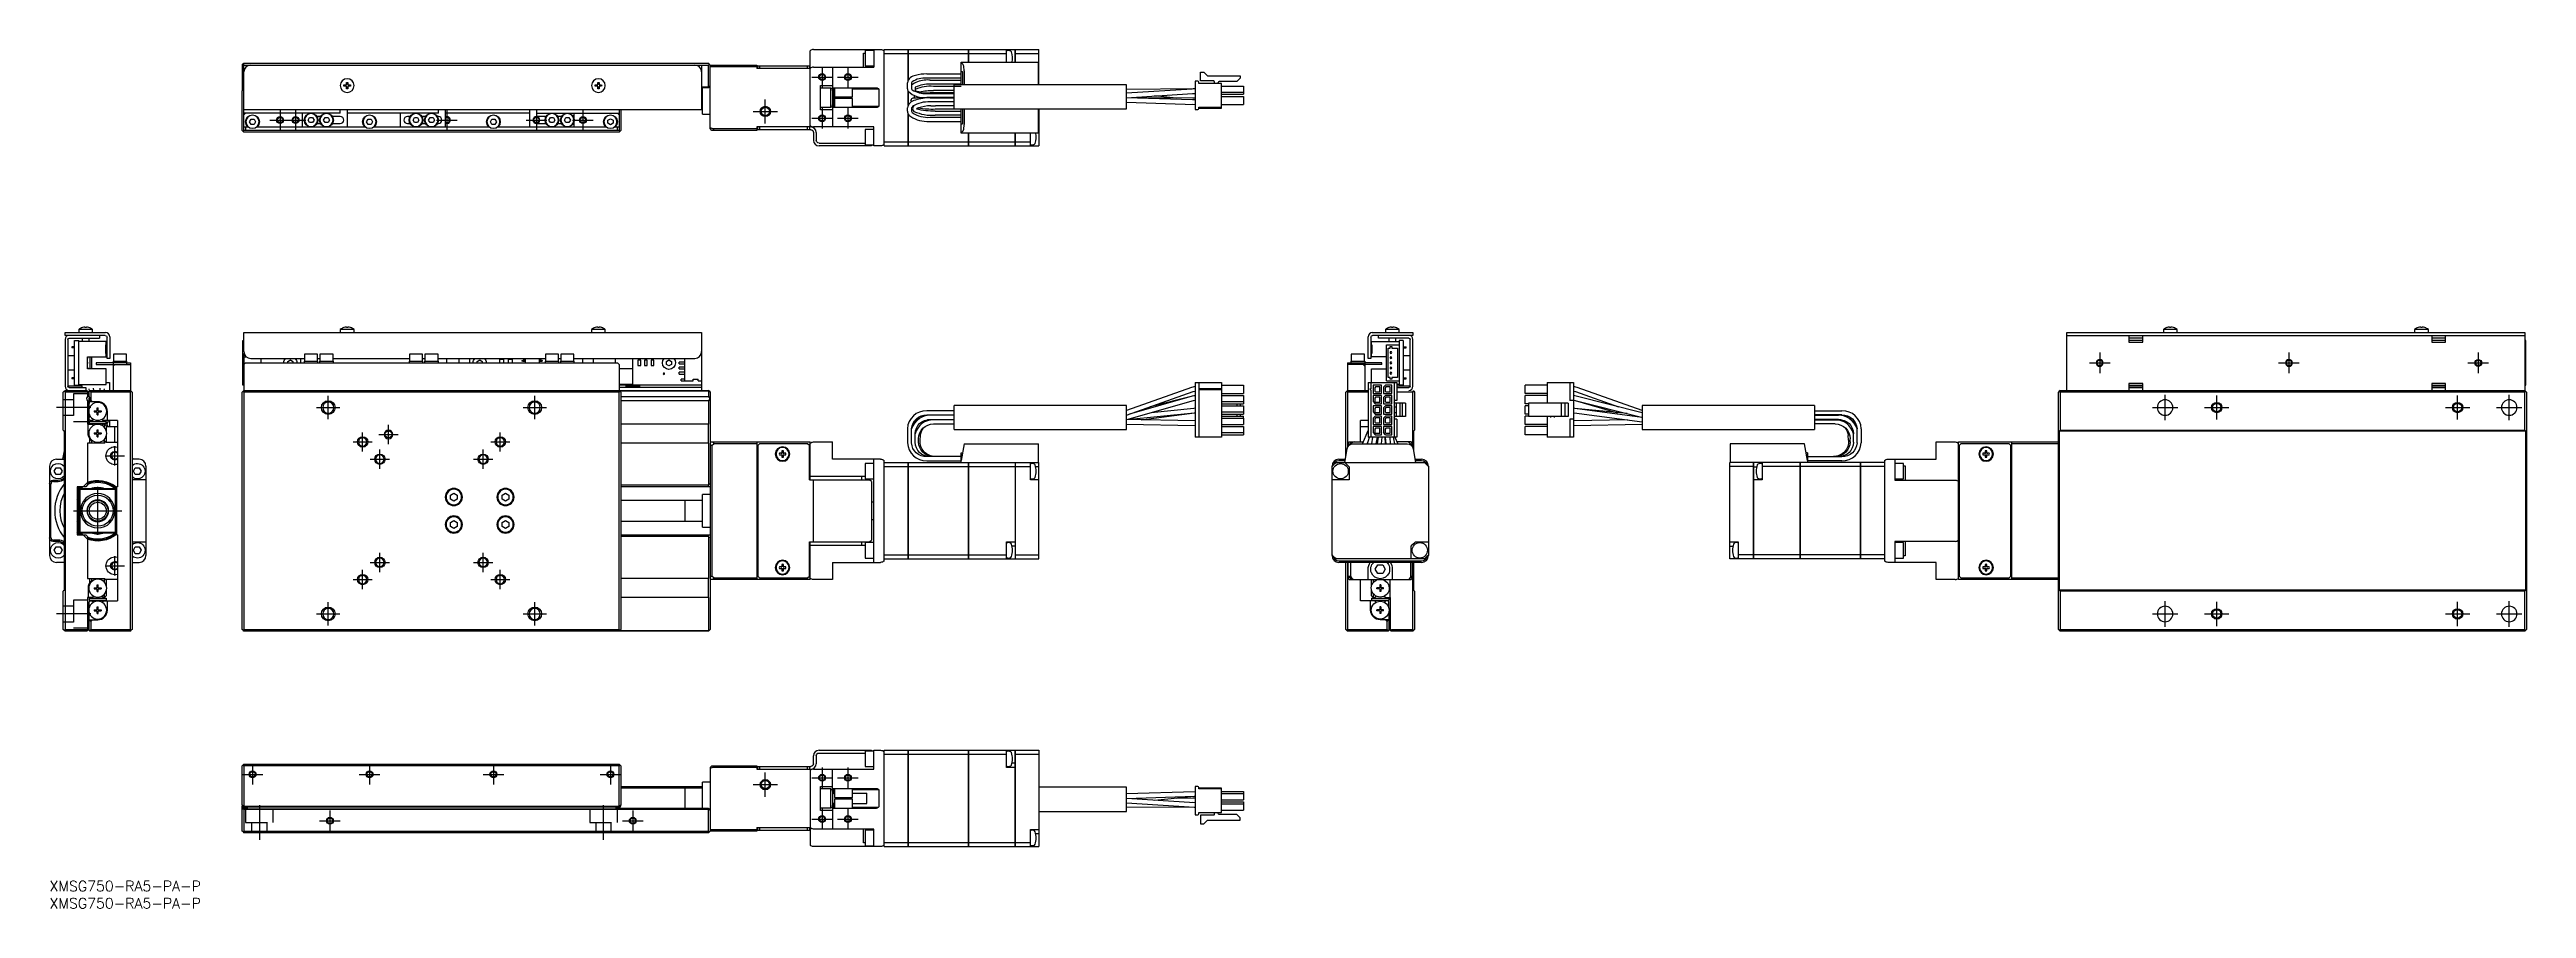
# Model space of a CAD drawing. Extents: x 0 to 720, y -8 to 242.
import ezdxf

# ---------------------------------------------------------------- set-up
doc = ezdxf.new("R2010")
doc.units = 0
doc.header["$LTSCALE"] = 0.5
doc.linetypes.add('CENTER', pattern=[50.8, 31.75, -6.35, 6.35, -6.35])
doc.linetypes.add('DASHED', pattern=[19.05, 12.7, -6.35])
for name, color, linetype in [('MSM_CENTER', 1, 'CENTER'), ('MSM_CONTINUOUS', 7, 'CONTINUOUS'), ('MSM_DASHED', 4, 'DASHED'), ('MSM_NARROW', 5, 'CONTINUOUS'), ('MSM_PART_NUMBER', 7, 'CONTINUOUS')]:
    doc.layers.add(name, color=color, linetype=linetype)
doc.styles.get("Standard").update_dxf_attribs({"font": 'txt.shx', "height": 1, "bigfont": 'bigfont.shx'})

# ---------------------------------------------------------------- blocks, each defined once
blk = doc.blocks.new('*U2')
at = {"layer": 'MSM_PART_NUMBER'}
blk.add_text('XMSG750-RA5-PA-P', height=3, dxfattribs=at).set_placement((0, -3))
blk = doc.blocks.new('*U3')
at = {"layer": 'MSM_PART_NUMBER'}
blk.add_text('XMSG750-RA5-PA-P', height=3, dxfattribs=at).set_placement((0, -8))

msp = doc.modelspace()

# ---------------------------------------------------------------- linework, layer by layer
at = {"layer": 'MSM_CENTER'}
for p, q in [((221.48, 233.71), (227.48, 233.71)), ((224.48, 236.71), (224.48, 230.71)), ((228.98, 233.71), (234.98, 233.71)), ((231.98, 236.71), (231.98, 230.71)), ((66.98, 224.21), (66.98, 218.21)), ((71.48, 224.21), (71.48, 218.21)), ((115.48, 224.21), (115.48, 218.21)), ((141.48, 224.21), (141.48, 218.21)), ((154.98, 224.21), (154.98, 218.21)), ((204.48, 223.71), (211.48, 223.71)), ((207.98, 220.21), (207.98, 227.21)), ((224.48, 224.71), (224.48, 218.71)), ((231.98, 224.71), (231.98, 218.71)), ((63.98, 221.21), (74.48, 221.21)), ((112.48, 221.21), (118.48, 221.21)), ((138.48, 221.21), (144.48, 221.21)), ((151.98, 221.21), (157.98, 221.21)), ((221.48, 221.71), (227.48, 221.71)), ((228.98, 221.71), (234.98, 221.71)), ((595.69, 153.62), (595.69, 147.62)), ((650.69, 153.62), (650.69, 147.62)), ((705.69, 153.62), (705.69, 147.62)), ((592.69, 150.62), (598.69, 150.62)), ((647.69, 150.62), (653.69, 150.62)), ((702.69, 150.62), (708.69, 150.62)), ((12, 137.62), (2, 137.62)), ((77.58, 137.62), (84.38, 137.62)), ((80.98, 134.22), (80.98, 141.02)), ((137.58, 137.62), (144.38, 137.62)), ((140.98, 134.22), (140.98, 141.02)), ((610.99, 137.62), (618.39, 137.62)), ((614.69, 133.92), (614.69, 141.32)), ((626.19, 137.62), (633.19, 137.62)), ((629.69, 134.12), (629.69, 141.12)), ((696.19, 137.62), (703.19, 137.62)), ((699.69, 134.12), (699.69, 141.12)), ((710.99, 137.62), (718.39, 137.62)), ((714.69, 133.92), (714.69, 141.32)), ((90.98, 124.82), (90.98, 130.42)), ((95.68, 129.82), (101.28, 129.82)), ((98.48, 127.02), (98.48, 132.62)), ((130.98, 124.82), (130.98, 130.42)), ((16.2, 123.62), (21.8, 123.62)), ((19, 120.82), (19, 126.42)), ((88.18, 127.62), (93.78, 127.62)), ((93.18, 122.62), (98.78, 122.62)), ((95.98, 119.82), (95.98, 125.42)), ((123.18, 122.62), (128.78, 122.62)), ((125.98, 119.82), (125.98, 125.42)), ((128.18, 127.62), (133.78, 127.62)), ((14, 100.62), (14, 114.62)), ((7, 107.62), (21, 107.62)), ((19, 88.82), (19, 94.42)), ((95.98, 89.82), (95.98, 95.42)), ((125.98, 89.82), (125.98, 95.42)), ((16.2, 91.62), (21.8, 91.62)), ((88.18, 87.62), (93.78, 87.62)), ((90.98, 84.82), (90.98, 90.42)), ((93.18, 92.62), (98.78, 92.62)), ((123.18, 92.62), (128.78, 92.62)), ((128.18, 87.62), (133.78, 87.62)), ((130.98, 84.82), (130.98, 90.42)), ((80.98, 74.22), (80.98, 81.02)), ((140.98, 74.22), (140.98, 81.02)), ((614.69, 73.92), (614.69, 81.32)), ((629.69, 74.12), (629.69, 81.12)), ((699.69, 74.12), (699.69, 81.12)), ((714.69, 73.92), (714.69, 81.32)), ((12, 77.62), (2, 77.62)), ((77.58, 77.62), (84.38, 77.62)), ((137.58, 77.62), (144.38, 77.62)), ((610.99, 77.62), (618.39, 77.62)), ((626.19, 77.62), (633.19, 77.62)), ((696.19, 77.62), (703.19, 77.62)), ((710.99, 77.62), (718.39, 77.62)), ((55.98, 31), (61.98, 31)), ((58.98, 34), (58.98, 28)), ((89.98, 31), (95.98, 31)), ((92.98, 34), (92.98, 28)), ((125.98, 31), (131.98, 31)), ((128.98, 34), (128.98, 28)), ((159.98, 31), (165.98, 31)), ((162.98, 34), (162.98, 28)), ((207.98, 24.5), (207.98, 31.5)), ((221.48, 30), (227.48, 30)), ((224.48, 33), (224.48, 27)), ((228.98, 30), (234.98, 30)), ((231.98, 33), (231.98, 27)), ((60.98, 22), (60.98, 12)), ((160.98, 12), (160.98, 22)), ((204.48, 28), (211.48, 28)), ((78.48, 17.5), (84.48, 17.5)), ((81.48, 20.5), (81.48, 14.5)), ((166.48, 17.5), (172.48, 17.5)), ((169.48, 20.5), (169.48, 14.5)), ((221.48, 18), (227.48, 18)), ((224.48, 21), (224.48, 15)), ((228.98, 18), (234.98, 18)), ((231.98, 21), (231.98, 15))]:
    msp.add_line(p, q, dxfattribs=at)
at = {"layer": 'MSM_CONTINUOUS'}
for p, q in [((55.98, 237.21), (56.48, 237.71)), ((56.48, 237.71), (191.48, 237.71)), ((191.98, 237.21), (191.48, 237.71)), ((220.98, 236.23), (220.98, 241.33)), ((221.98, 241.71), (241.48, 241.71)), ((236.48, 240.66), (236.98, 240.66)), ((236.48, 236.61), (236.48, 240.66)), ((236.98, 241.46), (236.98, 236.96)), ((239.48, 241.46), (236.98, 241.46)), ((239.48, 241.71), (239.48, 236.61)), ((242.48, 213.71), (242.48, 241.71)), ((242.48, 241.71), (249.47, 241.71)), ((242.48, 240.56), (249.47, 240.56)), ((249.47, 232.66), (249.47, 241.71)), ((249.48, 241.7), (249.47, 241.7)), ((249.48, 240.56), (249.47, 240.56)), ((249.48, 241.71), (249.48, 232.68)), ((249.48, 241.71), (266.97, 241.71)), ((249.48, 240.56), (266.97, 240.56)), ((264.88, 238.01), (287.38, 238.01)), ((264.88, 231.48), (264.88, 238.01)), ((264.88, 237.91), (265.48, 237.31)), ((266.97, 238.01), (266.97, 241.71)), ((266.98, 241.7), (266.97, 241.7)), ((266.98, 240.56), (266.97, 240.56)), ((266.98, 241.71), (280.58, 241.71)), ((266.98, 241.71), (266.98, 238.01)), ((266.98, 240.56), (278.08, 240.56)), ((278.08, 238.01), (278.08, 241.71)), ((279.07, 241.38), (278.3, 241.44)), ((280.58, 238.01), (280.58, 241.71)), ((280.58, 241.7), (280.59, 241.7)), ((280.58, 240.56), (280.59, 240.56)), ((280.59, 241.71), (280.59, 238.01)), ((280.59, 241.71), (287.48, 241.71)), ((280.59, 240.56), (287.48, 240.56)), ((287.38, 231.48), (287.38, 238.01)), ((287.48, 231.48), (287.48, 241.71)), ((55.98, 237.21), (55.98, 230.01)), ((56.48, 230.71), (55.98, 230.71)), ((56.48, 230.51), (55.98, 230.51)), ((56.18, 234.41), (56.18, 233.21)), ((56.18, 234.41), (56.48, 234.41)), ((56.18, 233.21), (56.48, 233.21)), ((56.23, 237.46), (56.48, 237.21)), ((56.48, 230.91), (56.28, 230.71)), ((56.48, 230.31), (56.38, 230.31)), ((56.48, 218.21), (56.48, 237.21)), ((56.48, 237.21), (191.48, 237.21)), ((85.55, 231.41), (86.28, 231.41)), ((86.28, 231.01), (85.55, 231.01)), ((86.28, 231.41), (86.28, 232.14)), ((86.28, 230.29), (86.28, 231.01)), ((86.68, 232.14), (86.68, 231.41)), ((86.68, 231.41), (87.41, 231.41)), ((86.68, 231.01), (86.68, 230.29)), ((87.41, 231.01), (86.68, 231.01)), ((158.55, 231.41), (159.28, 231.41)), ((159.28, 231.01), (158.55, 231.01)), ((159.28, 231.41), (159.28, 232.14)), ((159.28, 230.29), (159.28, 231.01)), ((159.68, 232.14), (159.68, 231.41)), ((159.68, 231.41), (160.41, 231.41)), ((160.41, 231.01), (159.68, 231.01)), ((159.68, 231.01), (159.68, 230.29)), ((189.48, 237.21), (189.48, 224.21)), ((189.48, 230.91), (191.48, 230.91)), ((191.58, 230.71), (189.48, 230.71)), ((191.48, 230.61), (189.48, 230.61)), ((189.68, 222.96), (189.68, 230.61)), ((191.48, 237.21), (191.73, 237.46)), ((191.48, 230.91), (191.48, 237.21)), ((191.63, 230.76), (191.48, 230.91)), ((191.48, 230.61), (191.63, 230.76)), ((191.63, 230.76), (191.98, 231.11)), ((191.98, 237.21), (205.48, 237.21)), ((191.98, 218.71), (191.98, 237.21)), ((205.48, 236.71), (191.98, 236.71)), ((205.48, 237.21), (205.48, 236.21)), ((220.98, 236.21), (205.48, 236.21)), ((205.78, 236.21), (205.78, 237.01)), ((205.78, 237.01), (220.78, 237.01)), ((206.28, 237.01), (206.28, 236.21)), ((220.28, 236.21), (220.28, 237.01)), ((220.78, 237.01), (220.78, 236.21)), ((220.98, 219.21), (220.98, 236.21)), ((221.98, 236.61), (239.48, 236.61)), ((223.98, 231.21), (227.48, 231.21)), ((223.98, 224.21), (223.98, 231.21)), ((226.98, 230.46), (223.98, 230.46)), ((226.98, 224.96), (226.98, 230.46)), ((227.48, 236.61), (227.48, 230.59)), ((227.48, 230.59), (227.57, 230.59)), ((227.5, 230.56), (227.57, 230.59)), ((227.58, 224.84), (227.58, 230.59)), ((227.78, 230.61), (240.18, 230.61)), ((228.08, 230.61), (228.08, 227.96)), ((233.28, 227.96), (233.28, 230.61)), ((236.98, 236.96), (239.48, 236.96)), ((249.28, 230.32), (249.28, 232.06)), ((250.48, 232.06), (250.48, 230.32)), ((251.48, 230.66), (251.48, 229.92)), ((254.88, 234.61), (264.88, 234.61)), ((264.88, 233.41), (254.88, 233.41)), ((255.88, 232.81), (264.88, 232.81)), ((264.88, 231.61), (255.88, 231.61)), ((256.88, 231.01), (264.88, 231.01)), ((262.88, 224.48), (262.88, 231.48)), ((312.88, 231.48), (262.88, 231.48)), ((264.88, 235.31), (265.27, 235.31)), ((265.27, 235.31), (265.27, 231.48)), ((265.75, 235.53), (265.75, 231.48)), ((312.88, 224.48), (312.88, 231.48)), ((332.88, 232.53), (332.88, 224.25)), ((333.6, 232.53), (332.88, 232.53)), ((333.9, 231.82), (333.9, 232.23)), ((340.53, 231.82), (333.9, 231.82)), ((334.43, 235.1), (335.43, 235.1)), ((334.43, 232.57), (334.43, 235.1)), ((338.28, 232.57), (334.43, 232.57)), ((335.43, 235.1), (336.45, 234.08)), ((336.45, 234.08), (345.99, 234.08)), ((338.43, 232.42), (338.43, 231.82)), ((339.58, 231.82), (339.58, 232.1)), ((344.99, 232.38), (339.86, 232.38)), ((340.53, 224.71), (340.53, 231.82)), ((340.53, 231.09), (346.88, 231.09)), ((345.99, 233.38), (344.99, 232.38)), ((345.99, 234.08), (345.99, 233.38)), ((346.88, 231.09), (346.88, 228.69)), ((56.48, 230.21), (55.98, 229.71)), ((56.08, 229.91), (55.98, 230.01)), ((55.98, 218.21), (55.98, 229.71)), ((56.08, 229.81), (56.08, 230.01)), ((56.48, 230.01), (56.38, 230.11)), ((189.48, 224.21), (56.48, 224.21)), ((56.48, 222.71), (56.98, 223.21)), ((84.48, 223.21), (56.48, 223.21)), ((73.48, 219.21), (73.48, 223.21)), ((84.48, 223.21), (84.48, 224.21)), ((86.48, 224.21), (86.48, 219.21)), ((112.98, 223.21), (86.48, 223.21)), ((101.98, 219.21), (101.98, 223.21)), ((112.98, 223.21), (112.98, 224.21)), ((114.98, 224.21), (114.98, 219.21)), ((139.48, 223.21), (114.98, 223.21)), ((139.48, 224.21), (139.48, 219.21)), ((141.48, 224.21), (141.48, 223.21)), ((141.48, 223.21), (165.48, 223.21)), ((152.48, 219.21), (152.48, 223.21)), ((164.98, 223.21), (165.48, 222.71)), ((165.48, 224.21), (165.48, 218.21)), ((165.98, 224.21), (165.98, 218.21)), ((189.48, 224.71), (189.68, 224.71)), ((223.98, 224.96), (226.98, 224.96)), ((227.48, 224.21), (223.98, 224.21)), ((227.48, 224.84), (227.48, 219.21)), ((227.48, 224.84), (227.57, 224.84)), ((227.57, 224.84), (227.49, 224.87)), ((227.78, 230.21), (227.58, 230.01)), ((227.58, 225.41), (227.78, 225.21)), ((227.78, 230.21), (227.78, 225.21)), ((228.08, 230.21), (227.78, 230.21)), ((227.78, 225.21), (228.08, 225.21)), ((240.18, 224.81), (227.78, 224.81)), ((228.08, 227.96), (233.28, 227.96)), ((228.08, 227.46), (228.08, 224.81)), ((233.28, 227.46), (228.08, 227.46)), ((240.88, 230.21), (233.28, 230.21)), ((233.28, 224.81), (233.28, 227.46)), ((233.28, 225.21), (240.88, 225.21)), ((240.98, 229.81), (240.98, 225.61)), ((249.28, 223.76), (249.28, 224.72)), ((249.47, 229.61), (249.47, 225.37)), ((249.48, 225.39), (249.48, 229.59)), ((250.32, 226.72), (250.28, 226.92)), ((250.44, 226.54), (250.32, 226.72)), ((250.48, 224.73), (250.48, 223.76)), ((250.8, 224.75), (250.82, 224.79)), ((250.82, 224.79), (250.89, 224.99)), ((251.28, 228.08), (251.33, 228.3)), ((251.28, 228.04), (251.28, 228.08)), ((251.28, 227.64), (251.28, 228.04)), ((251.28, 227.58), (251.28, 227.64)), ((252, 224.54), (251.95, 224.38)), ((253.83, 229.14), (255.88, 229.21)), ((254.88, 228.96), (262.88, 228.96)), ((262.88, 227.76), (254.88, 227.76)), ((255.88, 229.21), (262.88, 229.21)), ((255.88, 227.66), (262.88, 227.66)), ((262.88, 226.46), (255.88, 226.46)), ((262.88, 229.81), (256.88, 229.81)), ((262.88, 224.41), (257.34, 224.41)), ((257.36, 223.81), (264.88, 223.81)), ((257.46, 225.37), (257.42, 225.37)), ((262.88, 225.37), (257.44, 225.37)), ((262.88, 224.48), (312.88, 224.48)), ((264.88, 217.41), (264.88, 224.48)), ((265.27, 224.48), (265.27, 220.11)), ((265.75, 224.48), (265.75, 219.89)), ((287.38, 217.41), (287.38, 224.48)), ((287.48, 224.48), (287.48, 213.71)), ((332.55, 230.26), (312.88, 230.11)), ((332.02, 230.21), (312.88, 229.02)), ((332.09, 227.09), (312.88, 227.71)), ((312.88, 226.41), (332.77, 225.77)), ((312.9, 227.71), (332.1, 228.92)), ((332.22, 227.57), (312.9, 227.71)), ((327.36, 227.61), (321.03, 228.22)), ((332.88, 230.25), (332.02, 230.21)), ((332.05, 225.79), (332.88, 225.77)), ((332.88, 227.07), (332.09, 227.09)), ((332.1, 228.92), (332.88, 228.95)), ((332.88, 227.57), (332.22, 227.57)), ((332.88, 230.26), (332.27, 230.26)), ((332.88, 230.26), (332.55, 230.26)), ((332.77, 225.77), (332.88, 225.77)), ((332.88, 224.25), (333.6, 224.25)), ((333.9, 224.96), (340.53, 224.96)), ((333.9, 224.55), (333.9, 224.96)), ((333.9, 224.71), (340.53, 224.71)), ((340.53, 229.29), (346.88, 229.29)), ((340.53, 228.69), (346.88, 228.69)), ((340.53, 228.09), (346.88, 228.09)), ((340.53, 225.69), (346.88, 225.69)), ((346.88, 228.09), (346.88, 225.69)), ((55.98, 218.21), (56.48, 217.71)), ((56.23, 217.96), (56.48, 218.21)), ((56.48, 219.21), (57.66, 219.21)), ((165.48, 218.21), (56.48, 218.21)), ((165.48, 217.71), (56.48, 217.71)), ((56.98, 219.21), (56.98, 218.21)), ((58.12, 220.71), (58.55, 221.46)), ((58.55, 219.96), (58.12, 220.71)), ((58.55, 221.46), (59.42, 221.46)), ((59.42, 219.96), (58.55, 219.96)), ((59.42, 221.46), (59.85, 220.71)), ((59.85, 220.71), (59.42, 219.96)), ((60.31, 219.21), (91.66, 219.21)), ((75.12, 221.21), (75.55, 221.96)), ((75.55, 220.46), (75.12, 221.21)), ((75.55, 221.96), (76.42, 221.96)), ((76.42, 220.46), (75.55, 220.46)), ((76.42, 221.96), (76.85, 221.21)), ((76.85, 221.21), (76.42, 220.46)), ((78.75, 222.21), (77.71, 222.21)), ((77.71, 220.21), (78.75, 220.21)), ((79.62, 221.21), (80.05, 221.96)), ((80.05, 220.46), (79.62, 221.21)), ((80.05, 221.96), (80.92, 221.96)), ((80.92, 220.46), (80.05, 220.46)), ((80.92, 221.96), (81.35, 221.21)), ((81.35, 221.21), (80.92, 220.46)), ((84.48, 222.21), (82.21, 222.21)), ((82.21, 220.21), (84.48, 220.21)), ((92.12, 220.71), (92.55, 221.46)), ((92.55, 219.96), (92.12, 220.71)), ((92.55, 221.46), (93.42, 221.46)), ((93.42, 219.96), (92.55, 219.96)), ((93.42, 221.46), (93.85, 220.71)), ((93.85, 220.71), (93.42, 219.96)), ((94.31, 219.21), (127.66, 219.21)), ((104.75, 222.21), (103.98, 222.21)), ((103.98, 220.21), (104.75, 220.21)), ((105.62, 221.21), (106.05, 221.96)), ((106.05, 220.46), (105.62, 221.21)), ((106.05, 221.96), (106.92, 221.96)), ((106.92, 220.46), (106.05, 220.46)), ((106.92, 221.96), (107.35, 221.21)), ((107.35, 221.21), (106.92, 220.46)), ((109.25, 222.21), (108.21, 222.21)), ((108.21, 220.21), (109.25, 220.21)), ((110.12, 221.21), (110.55, 221.96)), ((110.55, 220.46), (110.12, 221.21)), ((110.55, 221.96), (111.42, 221.96)), ((111.42, 220.46), (110.55, 220.46)), ((111.42, 221.96), (111.85, 221.21)), ((111.85, 221.21), (111.42, 220.46)), ((112.98, 222.21), (112.71, 222.21)), ((112.71, 220.21), (112.98, 220.21)), ((128.12, 220.71), (128.55, 221.46)), ((128.55, 219.96), (128.12, 220.71)), ((128.55, 221.46), (129.42, 221.46)), ((129.42, 219.96), (128.55, 219.96)), ((129.42, 221.46), (129.85, 220.71)), ((129.85, 220.71), (129.42, 219.96)), ((130.31, 219.21), (161.66, 219.21)), ((144.25, 222.21), (141.48, 222.21)), ((141.48, 220.21), (144.25, 220.21)), ((145.12, 221.21), (145.55, 221.96)), ((145.55, 220.46), (145.12, 221.21)), ((145.55, 221.96), (146.42, 221.96)), ((146.42, 220.46), (145.55, 220.46)), ((146.42, 221.96), (146.85, 221.21)), ((146.85, 221.21), (146.42, 220.46)), ((148.75, 222.21), (147.71, 222.21)), ((147.71, 220.21), (148.75, 220.21)), ((149.62, 221.21), (150.05, 221.96)), ((150.05, 220.46), (149.62, 221.21)), ((150.05, 221.96), (150.92, 221.96)), ((150.92, 220.46), (150.05, 220.46)), ((150.92, 221.96), (151.35, 221.21)), ((151.35, 221.21), (150.92, 220.46)), ((162.23, 221.15), (162.98, 221.58)), ((162.23, 220.28), (162.23, 221.15)), ((162.98, 219.85), (162.23, 220.28)), ((162.98, 221.58), (163.73, 221.15)), ((163.73, 220.28), (162.98, 219.85)), ((163.73, 221.15), (163.73, 220.28)), ((164.31, 219.21), (165.48, 219.21)), ((164.98, 218.21), (164.98, 219.21)), ((165.48, 218.21), (165.73, 217.96)), ((165.48, 217.71), (165.98, 218.21)), ((189.68, 222.96), (191.98, 222.96)), ((191.98, 219.02), (192.59, 218.71)), ((192.48, 218.21), (191.98, 218.71)), ((205.48, 218.21), (192.48, 218.21)), ((192.59, 218.71), (205.48, 218.71)), ((192.59, 218.71), (193.09, 218.21)), ((221.18, 219.21), (205.48, 219.21)), ((205.48, 219.21), (205.48, 218.21)), ((205.78, 218.41), (205.78, 219.21)), ((221.18, 218.41), (205.78, 218.41)), ((206.28, 219.21), (206.28, 218.41)), ((220.28, 218.41), (220.28, 219.21)), ((220.78, 219.21), (220.78, 218.41)), ((239.48, 219.21), (221.98, 219.21)), ((221.98, 217.61), (221.98, 215.31)), ((222.78, 217.61), (222.78, 215.31)), ((236.98, 218.46), (236.98, 213.96)), ((239.48, 218.46), (236.98, 218.46)), ((239.48, 213.71), (239.48, 219.21)), ((249.47, 213.71), (249.47, 223.01)), ((249.48, 222.99), (249.48, 213.71)), ((254.88, 220.81), (264.88, 220.81)), ((255.88, 222.01), (264.88, 222.01)), ((264.88, 222.61), (257.36, 222.61)), ((264.88, 220.11), (265.27, 220.11)), ((265.48, 218.12), (264.88, 217.52)), ((287.38, 217.41), (264.88, 217.41)), ((266.97, 213.71), (266.97, 217.41)), ((266.98, 217.41), (266.98, 213.71)), ((280.58, 213.71), (280.58, 217.41)), ((280.59, 217.41), (280.59, 213.71)), ((284.98, 213.71), (284.98, 217.41)), ((287.38, 217.46), (287.48, 217.46)), ((223.58, 214.51), (236.98, 214.51)), ((238.78, 213.71), (223.58, 213.71)), ((236.98, 213.96), (239.48, 213.96)), ((238.28, 213.71), (238.28, 213.96)), ((238.78, 213.96), (238.78, 213.71)), ((241.48, 213.71), (239.48, 213.71)), ((242.48, 214.87), (249.47, 214.87)), ((242.48, 213.71), (249.47, 213.71)), ((249.48, 214.87), (249.47, 214.87)), ((249.48, 213.72), (249.47, 213.72)), ((249.48, 214.87), (266.97, 214.87)), ((249.48, 213.71), (266.97, 213.71)), ((266.98, 214.87), (266.97, 214.87)), ((266.98, 213.72), (266.97, 213.72)), ((266.98, 214.87), (280.58, 214.87)), ((266.98, 213.71), (280.58, 213.71)), ((280.58, 214.87), (280.59, 214.87)), ((280.58, 213.72), (280.59, 213.72)), ((280.59, 214.87), (284.98, 214.87)), ((280.59, 213.71), (287.48, 213.71)), ((285.19, 213.98), (285.96, 214.05)), ((4.5, 158.62), (4.5, 159.42)), ((4.5, 159.42), (16.3, 159.42)), ((16.2, 158.62), (4.5, 158.62)), ((12.5, 160.32), (8.5, 160.32)), ((8.5, 160.32), (8.5, 159.42)), ((9.57, 160.88), (9.55, 160.88)), ((10.3, 160.88), (10.3, 161.01)), ((10.7, 160.88), (10.3, 160.88)), ((10.7, 161.01), (10.7, 160.88)), ((11.45, 160.88), (11.43, 160.88)), ((12.5, 159.42), (12.5, 160.32)), ((14.5, 158.62), (14.5, 157.82)), ((56.48, 153.92), (56.48, 159.42)), ((56.48, 159.42), (189.48, 159.42)), ((88.48, 160.32), (84.48, 160.32)), ((84.48, 160.32), (84.48, 159.42)), ((85.55, 160.88), (85.53, 160.88)), ((86.28, 160.88), (86.28, 161.01)), ((86.68, 160.88), (86.28, 160.88)), ((86.68, 161.01), (86.68, 160.88)), ((87.43, 160.88), (87.41, 160.88)), ((88.48, 159.42), (88.48, 160.32)), ((161.48, 160.32), (157.48, 160.32)), ((157.48, 160.32), (157.48, 159.42)), ((158.55, 160.88), (158.53, 160.88)), ((159.28, 160.88), (159.28, 161.01)), ((159.68, 160.88), (159.28, 160.88)), ((159.68, 161.01), (159.68, 160.88)), ((160.43, 160.88), (160.41, 160.88)), ((161.48, 159.42), (161.48, 160.32)), ((189.48, 159.42), (189.48, 142.62)), ((384.34, 159.42), (396.14, 159.42)), ((396.14, 158.62), (384.44, 158.62)), ((386.14, 157.82), (386.14, 158.62)), ((392.14, 160.32), (388.14, 160.32)), ((388.14, 160.32), (388.14, 159.42)), ((389.21, 160.88), (389.19, 160.88)), ((389.94, 160.88), (389.94, 161.01)), ((390.34, 160.88), (389.94, 160.88)), ((390.34, 161.01), (390.34, 160.88)), ((391.09, 160.88), (391.07, 160.88)), ((392.14, 159.42), (392.14, 160.32)), ((396.14, 159.42), (396.14, 158.62)), ((586.19, 159.42), (719.19, 159.42)), ((586.19, 142.62), (586.19, 159.42)), ((586.19, 158.62), (719.19, 158.62)), ((604.19, 158.62), (604.19, 156.62)), ((608.19, 156.62), (608.19, 158.62)), ((618.19, 160.32), (614.19, 160.32)), ((614.19, 160.32), (614.19, 159.42)), ((615.26, 160.88), (615.24, 160.88)), ((615.99, 160.88), (615.99, 161.01)), ((616.39, 160.88), (615.99, 160.88)), ((616.39, 161.01), (616.39, 160.88)), ((617.14, 160.88), (617.12, 160.88)), ((618.19, 159.42), (618.19, 160.32)), ((691.19, 160.32), (687.19, 160.32)), ((687.19, 160.32), (687.19, 159.42)), ((688.26, 160.88), (688.24, 160.88)), ((688.99, 160.88), (688.99, 161.01)), ((689.39, 160.88), (688.99, 160.88)), ((689.39, 161.01), (689.39, 160.88)), ((690.14, 160.88), (690.12, 160.88)), ((691.19, 159.42), (691.19, 160.32)), ((692.19, 158.62), (692.19, 156.62)), ((696.19, 156.62), (696.19, 158.62)), ((719.19, 159.42), (719.19, 142.62)), ((4.5, 157.42), (4.5, 143.82)), ((5.3, 157.42), (5.3, 143.82)), ((7.3, 152.62), (5.3, 152.62)), ((5.7, 157.82), (14.5, 157.82)), ((7.3, 155.24), (6.5, 155.24)), ((6.5, 155.24), (6.5, 154.99)), ((7.3, 154.99), (6.5, 154.99)), ((7.3, 144.12), (7.3, 157.12)), ((7.3, 157.12), (8.5, 157.12)), ((8.5, 144.12), (8.5, 157.12)), ((16.5, 156.87), (8.5, 156.87)), ((9.5, 157.82), (9.5, 156.87)), ((11, 148.87), (11, 152.37)), ((11, 152.37), (16.5, 152.37)), ((11.5, 156.87), (11.5, 157.82)), ((11.7, 152.37), (11.7, 148.87)), ((12.2, 152.37), (12.2, 148.87)), ((16.4, 153.37), (16.4, 155.87)), ((16.5, 155.87), (16.4, 155.87)), ((16.4, 155.07), (16.5, 155.07)), ((16.4, 154.69), (16.5, 154.69)), ((16.4, 154.54), (16.5, 154.54)), ((16.4, 154.17), (16.5, 154.17)), ((16.5, 153.37), (16.4, 153.37)), ((16.5, 155.87), (16.5, 156.87)), ((16.5, 154.17), (16.5, 155.07)), ((16.5, 152.37), (16.5, 153.37)), ((16.7, 151.92), (16.7, 158.12)), ((17.5, 151.92), (16.7, 151.92)), ((17.5, 158.22), (17.5, 151.92)), ((22.4, 153.12), (18.6, 153.12)), ((18.6, 153.12), (18.6, 151.12)), ((22.4, 151.12), (22.4, 153.12)), ((56.18, 157.12), (56.48, 157.12)), ((56.18, 144.12), (56.18, 157.12)), ((56.48, 153.37), (56.48, 142.62)), ((56.56, 153.37), (56.48, 153.37)), ((56.48, 152.37), (57.22, 152.37)), ((58.48, 151.92), (74.08, 151.92)), ((61.48, 150.62), (61.48, 151.92)), ((69.23, 151.05), (69.98, 151.49)), ((69.98, 151.49), (70.73, 151.05)), ((72.88, 151.92), (72.88, 150.62)), ((77.88, 153.12), (74.08, 153.12)), ((74.08, 153.12), (74.08, 151.12)), ((77.88, 151.12), (77.88, 153.12)), ((77.88, 151.92), (78.58, 151.92)), ((82.38, 153.12), (78.58, 153.12)), ((78.58, 153.12), (78.58, 151.12)), ((82.38, 151.12), (82.38, 153.12)), ((82.38, 151.92), (104.58, 151.92)), ((108.38, 153.12), (104.58, 153.12)), ((104.58, 153.12), (104.58, 151.12)), ((108.38, 151.12), (108.38, 153.12)), ((108.38, 151.92), (109.08, 151.92)), ((112.88, 153.12), (109.08, 153.12)), ((109.08, 153.12), (109.08, 151.12)), ((112.88, 151.12), (112.88, 153.12)), ((112.88, 151.92), (144.08, 151.92)), ((115.48, 150.62), (115.48, 151.92)), ((118.88, 151.92), (118.88, 150.62)), ((122.08, 150.62), (122.08, 151.92)), ((124.23, 151.05), (124.98, 151.49)), ((124.98, 151.49), (125.73, 151.05)), ((132, 151.62), (130.75, 151.62)), ((130.75, 151.62), (130.75, 150.62)), ((132, 150.62), (132, 151.62)), ((133.29, 151.62), (133.29, 150.62)), ((134.54, 151.62), (133.29, 151.62)), ((134.54, 150.62), (134.54, 151.62)), ((137.27, 151.35), (137.52, 151.35)), ((137.27, 151.35), (137.27, 151.15)), ((137.52, 151.15), (137.27, 151.15)), ((137.52, 151.35), (137.59, 151.47)), ((137.59, 151.04), (137.52, 151.15)), ((138.32, 151.47), (137.59, 151.47)), ((137.88, 151.04), (137.88, 151.47)), ((138.32, 150.62), (138.32, 151.92)), ((142.22, 151.92), (142.22, 150.62)), ((142.22, 151.47), (142.95, 151.47)), ((142.66, 151.47), (142.66, 151.04)), ((142.95, 151.47), (143.02, 151.35)), ((143.02, 151.15), (142.95, 151.04)), ((143.02, 151.35), (143.27, 151.35)), ((143.27, 151.15), (143.02, 151.15)), ((143.27, 151.15), (143.27, 151.35)), ((147.88, 153.12), (144.08, 153.12)), ((144.08, 153.12), (144.08, 151.12)), ((147.88, 151.12), (147.88, 153.12)), ((147.88, 151.92), (148.58, 151.92)), ((152.38, 153.12), (148.58, 153.12)), ((148.58, 153.12), (148.58, 151.12)), ((152.38, 151.12), (152.38, 153.12)), ((152.38, 151.92), (187.48, 151.92)), ((154.88, 151.92), (154.88, 150.62)), ((158.08, 150.62), (158.08, 151.92)), ((164.48, 150.62), (164.48, 151.92)), ((169.48, 144.37), (169.48, 151.92)), ((170.98, 151.42), (170.98, 149.82)), ((171.78, 151.42), (170.98, 151.42)), ((171.78, 149.82), (171.78, 151.42)), ((173.69, 151.42), (172.89, 151.42)), ((172.89, 151.42), (172.89, 149.82)), ((173.69, 149.82), (173.69, 151.42)), ((174.79, 151.42), (174.79, 149.82)), ((175.59, 151.42), (174.79, 151.42)), ((175.59, 149.82), (175.59, 151.42)), ((179.23, 151.05), (179.98, 151.49)), ((179.98, 151.49), (180.73, 151.05)), ((182.98, 151.87), (182.98, 151.92)), ((182.98, 151.87), (184.48, 151.87)), ((184.48, 151.92), (184.48, 145.37)), ((382.04, 153.12), (378.24, 153.12)), ((378.24, 153.12), (378.24, 151.12)), ((382.04, 151.12), (382.04, 153.12)), ((383.14, 151.92), (383.14, 158.22)), ((383.94, 151.92), (383.14, 151.92)), ((383.94, 158.12), (383.94, 151.92)), ((384.14, 156.87), (392.14, 156.87)), ((384.14, 155.87), (384.14, 156.87)), ((384.14, 155.87), (384.24, 155.87)), ((384.24, 155.07), (384.14, 155.07)), ((384.14, 155.07), (384.14, 154.17)), ((384.24, 154.69), (384.14, 154.69)), ((384.24, 154.54), (384.14, 154.54)), ((384.24, 154.17), (384.14, 154.17)), ((384.14, 152.37), (384.14, 153.37)), ((384.14, 153.37), (384.24, 153.37)), ((388.44, 152.37), (384.14, 152.37)), ((384.24, 155.87), (384.24, 153.37)), ((394.94, 157.82), (386.14, 157.82)), ((388.44, 155.87), (392.14, 155.87)), ((388.44, 145.37), (388.44, 155.87)), ((388.94, 154.87), (389.49, 154.87)), ((388.94, 146.37), (388.94, 154.87)), ((389.14, 157.82), (389.14, 156.87)), ((389.49, 155.37), (389.99, 155.37)), ((389.49, 154.87), (389.49, 155.37)), ((389.99, 155.37), (389.99, 154.87)), ((389.99, 154.87), (391.64, 154.87)), ((391.14, 156.87), (391.14, 157.82)), ((391.64, 154.87), (391.64, 146.37)), ((392.14, 157.12), (392.14, 144.12)), ((393.34, 157.12), (392.14, 157.12)), ((393.34, 157.12), (393.34, 144.12)), ((393.34, 155.24), (394.14, 155.24)), ((393.34, 154.99), (394.14, 154.99)), ((395.34, 152.62), (393.34, 152.62)), ((394.14, 154.99), (394.14, 155.24)), ((395.34, 143.82), (395.34, 157.42)), ((396.14, 143.82), (396.14, 157.42)), ((608.19, 157.82), (604.19, 157.82)), ((608.19, 157.12), (604.19, 157.12)), ((604.19, 156.62), (608.19, 156.62)), ((696.19, 157.82), (692.19, 157.82)), ((696.19, 157.12), (692.19, 157.12)), ((692.19, 156.62), (696.19, 156.62)), ((719.49, 157.12), (719.19, 157.12)), ((719.49, 144.12), (719.49, 157.12)), ((5.3, 148.62), (7.3, 148.62)), ((6.5, 146.24), (6.5, 145.99)), ((7.3, 146.24), (6.5, 146.24)), ((7.3, 145.99), (6.5, 145.99)), ((7.3, 144.12), (8.5, 144.12)), ((8.5, 144.37), (16.5, 144.37)), ((9.19, 144.37), (9.19, 143.92)), ((16.5, 148.87), (11, 148.87)), ((13.5, 150.62), (13.5, 150.12)), ((22.5, 150.62), (13.5, 150.62)), ((13.5, 150.12), (23.5, 150.12)), ((16.5, 144.37), (16.5, 148.87)), ((16.5, 144.87), (17.47, 144.87)), ((17.47, 144.87), (17.47, 142.62)), ((18.5, 151.12), (22.5, 151.12)), ((18.5, 151.12), (18.5, 142.62)), ((18.5, 149.62), (19, 150.12)), ((22.5, 150.12), (22.5, 151.12)), ((22.5, 150.62), (23.5, 150.62)), ((23.5, 150.62), (23.5, 142.62)), ((56.48, 144.12), (56.18, 144.12)), ((56.98, 150.62), (56.48, 150.12)), ((56.98, 150.62), (164.98, 150.62)), ((69.23, 150.62), (69.23, 151.05)), ((70.73, 151.05), (70.73, 150.62)), ((73.98, 151.12), (77.98, 151.12)), ((73.98, 151.12), (73.98, 150.62)), ((77.98, 150.62), (77.98, 151.12)), ((78.48, 151.12), (82.48, 151.12)), ((78.48, 151.12), (78.48, 150.62)), ((82.48, 150.62), (82.48, 151.12)), ((104.48, 151.12), (108.48, 151.12)), ((104.48, 151.12), (104.48, 150.62)), ((108.48, 150.62), (108.48, 151.12)), ((108.98, 151.12), (112.98, 151.12)), ((108.98, 151.12), (108.98, 150.62)), ((112.98, 150.62), (112.98, 151.12)), ((124.23, 150.62), (124.23, 151.05)), ((125.73, 151.05), (125.73, 150.62)), ((138.32, 151.04), (137.59, 151.04)), ((142.95, 151.04), (142.22, 151.04)), ((143.98, 151.12), (147.98, 151.12)), ((143.98, 151.12), (143.98, 150.62)), ((147.98, 150.62), (147.98, 151.12)), ((148.48, 151.12), (152.48, 151.12)), ((148.48, 151.12), (148.48, 150.62)), ((152.48, 150.62), (152.48, 151.12)), ((165.48, 150.12), (164.98, 150.62)), ((165.48, 150.12), (165.48, 142.62)), ((169.48, 148.87), (165.48, 148.87)), ((169.48, 144.37), (165.48, 144.37)), ((189.48, 144.12), (165.48, 144.12)), ((167.48, 144.12), (167.48, 143.42)), ((170.98, 149.82), (171.78, 149.82)), ((171.48, 143.42), (171.48, 144.12)), ((172.89, 149.82), (173.69, 149.82)), ((174.79, 149.82), (175.59, 149.82)), ((179.23, 150.19), (179.23, 151.05)), ((179.98, 149.75), (179.23, 150.19)), ((180.73, 150.19), (179.98, 149.75)), ((180.73, 151.05), (180.73, 150.19)), ((182.98, 150.37), (182.98, 150.87)), ((184.48, 150.87), (182.98, 150.87)), ((182.98, 150.37), (184.48, 150.37)), ((182.98, 148.87), (182.98, 149.37)), ((184.48, 149.37), (182.98, 149.37)), ((182.98, 148.87), (184.48, 148.87)), ((182.98, 147.37), (182.98, 147.87)), ((184.48, 147.87), (182.98, 147.87)), ((182.98, 147.37), (184.48, 147.37)), ((183.48, 145.37), (183.48, 145.87)), ((184.48, 145.87), (183.48, 145.87)), ((183.48, 145.37), (186.98, 145.37)), ((186.98, 145.87), (188.48, 145.87)), ((186.98, 145.37), (186.98, 145.87)), ((188.48, 145.37), (188.48, 145.87)), ((188.48, 145.37), (189.48, 145.37)), ((332.88, 144.87), (332.88, 129.02)), ((332.88, 144.87), (340.53, 144.87)), ((333.9, 144.87), (333.9, 129.02)), ((340.53, 144.87), (340.53, 129.02)), ((340.53, 144.14), (346.88, 144.14)), ((346.88, 144.14), (346.88, 141.74)), ((377.14, 150.62), (377.14, 142.62)), ((377.14, 150.62), (380.14, 150.62)), ((387.14, 150.12), (377.14, 150.12)), ((378.14, 151.12), (382.14, 151.12)), ((378.14, 151.12), (378.14, 150.12)), ((380.14, 150.62), (382.14, 150.62)), ((381.64, 150.12), (382.14, 149.62)), ((382.14, 151.12), (382.14, 142.62)), ((387.14, 150.62), (382.14, 150.62)), ((383.17, 144.87), (383.17, 129.02)), ((383.17, 144.87), (391.45, 144.87)), ((383.88, 144.87), (383.88, 143.09)), ((384.14, 148.87), (388.44, 148.87)), ((384.14, 144.87), (384.14, 148.87)), ((384.61, 144.14), (384.61, 141.74)), ((387.01, 144.14), (384.61, 144.14)), ((387.01, 141.74), (387.01, 144.14)), ((387.14, 150.12), (387.14, 150.62)), ((388.21, 144.14), (387.61, 143.54)), ((390.01, 144.14), (388.21, 144.14)), ((388.44, 145.37), (392.14, 145.37)), ((389.49, 146.37), (388.94, 146.37)), ((389.49, 145.87), (389.49, 146.37)), ((389.99, 145.87), (389.49, 145.87)), ((389.99, 146.37), (389.99, 145.87)), ((391.64, 146.37), (389.99, 146.37)), ((390.01, 141.74), (390.01, 144.14)), ((390.74, 144.87), (390.74, 129.02)), ((391.45, 144.87), (391.45, 139.67)), ((392.14, 144.37), (391.45, 144.37)), ((393.34, 144.12), (392.14, 144.12)), ((393.34, 148.62), (395.34, 148.62)), ((393.34, 146.24), (394.14, 146.24)), ((393.34, 145.99), (394.14, 145.99)), ((394.14, 145.99), (394.14, 146.24)), ((428.79, 141.74), (428.79, 144.14)), ((435.14, 144.14), (428.79, 144.14)), ((435.14, 144.87), (435.14, 138.87)), ((435.14, 144.87), (442.79, 144.87)), ((441.77, 144.87), (441.77, 139.67)), ((442.79, 144.87), (442.79, 129.02)), ((608.19, 144.62), (604.19, 144.62)), ((604.19, 144.62), (604.19, 142.62)), ((604.19, 144.12), (608.19, 144.12)), ((608.19, 142.62), (608.19, 144.62)), ((696.19, 144.62), (692.19, 144.62)), ((692.19, 144.62), (692.19, 142.62)), ((692.19, 144.12), (696.19, 144.12)), ((696.19, 142.62), (696.19, 144.62)), ((719.19, 144.12), (719.49, 144.12)), ((4, 142.12), (4.25, 142.37)), ((4, 131.02), (4, 142.12)), ((4.25, 142.37), (4.5, 142.62)), ((4.5, 142.12), (4.25, 142.37)), ((4.5, 142.62), (10.8, 142.62)), ((4.5, 142.12), (4.5, 73.12)), ((11, 142.12), (4.5, 142.12)), ((5.5, 143.92), (9.5, 143.92)), ((5.5, 143.92), (5.5, 143.47)), ((5.7, 143.42), (10.5, 143.42)), ((9.5, 143.42), (9.5, 143.92)), ((10.5, 143.42), (10.5, 142.62)), ((10.8, 142.62), (11, 142.42)), ((11, 142.42), (11, 140.88)), ((11, 139.56), (11, 132.82)), ((11.45, 140.45), (11.5, 138.77)), ((11.46, 143.06), (11.56, 142.48)), ((11.5, 142.42), (11.7, 142.62)), ((11.5, 140.88), (11.5, 142.42)), ((11.5, 137.23), (11.5, 139.56)), ((14, 139.32), (11.5, 139.32)), ((11.6, 142.52), (12, 142.12)), ((12, 139.82), (11.65, 139.32)), ((11.7, 142.62), (23.5, 142.62)), ((12, 142.12), (12, 139.82)), ((23.5, 142.12), (12, 142.12)), ((12.5, 139.32), (12, 139.82)), ((12.86, 142.62), (12.74, 143.28)), ((13.86, 137.52), (14.15, 137.52)), ((13.86, 136.72), (13.86, 137.52)), ((14.15, 136.99), (13.86, 136.99)), ((14.15, 136.72), (14.15, 137.52)), ((14.65, 143.23), (14.6, 142.62)), ((15.9, 142.62), (15.95, 143.11)), ((24, 142.12), (23.5, 142.62)), ((23.5, 142.12), (23.75, 142.37)), ((23.5, 73.12), (23.5, 142.12)), ((24, 142.12), (24, 73.12)), ((55.98, 142.12), (56.23, 142.37)), ((55.98, 73.12), (55.98, 142.12)), ((56.23, 142.37), (56.48, 142.62)), ((56.23, 142.37), (56.48, 142.12)), ((56.48, 142.62), (191.48, 142.62)), ((56.48, 142.12), (56.48, 73.12)), ((165.48, 142.12), (56.48, 142.12)), ((189.48, 143.42), (165.48, 143.42)), ((165.48, 142.62), (165.98, 142.12)), ((165.48, 142.12), (165.73, 142.37)), ((165.48, 73.12), (165.48, 142.12)), ((191.58, 142.42), (165.68, 142.42)), ((165.98, 142.12), (165.98, 73.12)), ((165.98, 140.88), (191.58, 140.88)), ((191.58, 139.56), (165.98, 139.56)), ((167.48, 143.92), (171.48, 143.92)), ((191.63, 142.47), (191.48, 142.62)), ((191.58, 142.42), (191.63, 142.47)), ((191.58, 140.88), (191.58, 142.42)), ((191.58, 132.82), (191.58, 139.56)), ((191.63, 142.47), (191.98, 142.12)), ((191.98, 142.12), (191.98, 73.12)), ((262.88, 131.27), (262.88, 138.27)), ((312.88, 138.27), (262.88, 138.27)), ((331.85, 143.49), (312.88, 136.76)), ((312.88, 135.38), (332.29, 142.27)), ((312.88, 131.27), (312.88, 138.27)), ((312.97, 134.12), (332.39, 139.65)), ((332.03, 140.9), (313.82, 135.71)), ((332.12, 140.95), (319.81, 137.84)), ((332.47, 137.38), (320.07, 136.14)), ((332.88, 143.75), (331.85, 143.49)), ((332.88, 141.08), (332.03, 140.9)), ((332.88, 141.09), (332.12, 140.95)), ((332.28, 142.27), (332.88, 142.43)), ((332.29, 142.27), (332.88, 142.43)), ((332.39, 139.65), (332.88, 139.76)), ((332.88, 137.41), (332.47, 137.38)), ((340.53, 143.09), (333.9, 143.09)), ((340.53, 142.79), (333.9, 142.79)), ((340.53, 141.74), (346.88, 141.74)), ((340.53, 141.14), (346.88, 141.14)), ((340.53, 139.34), (346.88, 139.34)), ((340.53, 138.74), (346.88, 138.74)), ((340.53, 138.14), (346.88, 138.14)), ((344.99, 138.74), (344.99, 138.14)), ((345.99, 138.74), (345.99, 138.14)), ((346.88, 141.14), (346.88, 139.34)), ((346.88, 139.34), (346.88, 138.74)), ((346.88, 138.14), (346.88, 136.34)), ((376.64, 142.12), (377.14, 142.62)), ((376.64, 123.32), (376.64, 142.12)), ((376.89, 142.37), (377.14, 142.12)), ((377.14, 142.62), (383.17, 142.62)), ((377.14, 142.12), (377.14, 125.97)), ((383.17, 142.12), (377.14, 142.12)), ((383.78, 143.09), (383.88, 143.09)), ((383.88, 142.79), (383.78, 142.79)), ((383.88, 142.79), (383.88, 129.02)), ((384.61, 141.74), (387.01, 141.74)), ((384.61, 141.14), (384.61, 139.34)), ((387.01, 141.14), (384.61, 141.14)), ((384.61, 139.34), (385.21, 138.74)), ((384.61, 138.14), (384.61, 136.34)), ((387.01, 138.14), (384.61, 138.14)), ((385.31, 143.62), (385.06, 143.37)), ((385.06, 143.37), (385.06, 142.4)), ((385.06, 142.4), (385.31, 142.15)), ((385.31, 140.62), (385.06, 140.37)), ((385.06, 140.37), (385.06, 139.4)), ((385.06, 139.4), (385.31, 139.15)), ((385.31, 137.62), (385.06, 137.37)), ((385.06, 137.37), (385.06, 136.4)), ((385.21, 138.74), (387.01, 138.74)), ((386.56, 143.62), (385.31, 143.62)), ((385.31, 142.15), (386.56, 142.15)), ((386.56, 140.62), (385.31, 140.62)), ((385.31, 139.15), (386.56, 139.15)), ((386.56, 137.62), (385.31, 137.62)), ((386.56, 142.15), (386.56, 143.62)), ((386.56, 139.15), (386.56, 140.62)), ((386.56, 136.15), (386.56, 137.62)), ((387.01, 138.74), (387.01, 141.14)), ((387.01, 135.74), (387.01, 138.14)), ((387.61, 143.54), (387.61, 141.74)), ((387.61, 141.74), (390.01, 141.74)), ((388.21, 141.14), (387.61, 140.54)), ((387.61, 140.54), (387.61, 138.74)), ((387.61, 138.74), (390.01, 138.74)), ((388.21, 138.14), (387.61, 137.54)), ((387.61, 137.54), (387.61, 135.74)), ((388.31, 143.62), (388.06, 143.37)), ((388.06, 143.37), (388.06, 142.4)), ((388.06, 142.4), (388.31, 142.15)), ((388.31, 140.62), (388.06, 140.37)), ((388.06, 140.37), (388.06, 139.4)), ((388.06, 139.4), (388.31, 139.15)), ((388.31, 137.62), (388.06, 137.37)), ((388.06, 137.37), (388.06, 136.4)), ((390.01, 141.14), (388.21, 141.14)), ((390.01, 138.14), (388.21, 138.14)), ((389.56, 143.62), (388.31, 143.62)), ((388.31, 142.15), (389.56, 142.15)), ((389.56, 140.62), (388.31, 140.62)), ((388.31, 139.15), (389.56, 139.15)), ((389.56, 137.62), (388.31, 137.62)), ((389.56, 142.15), (389.56, 143.62)), ((389.56, 139.15), (389.56, 140.62)), ((389.56, 136.15), (389.56, 137.62)), ((390.01, 138.74), (390.01, 141.14)), ((390.01, 135.74), (390.01, 138.14)), ((391.45, 139.67), (390.74, 139.67)), ((391.3, 137.76), (390.74, 137.76)), ((394.02, 138.87), (390.99, 138.87)), ((391.3, 138.87), (391.3, 135.01)), ((391.45, 143.92), (395.14, 143.92)), ((391.45, 143.42), (394.94, 143.42)), ((396.14, 142.12), (391.45, 142.12)), ((392.3, 138.87), (392.3, 135.01)), ((393, 138.87), (393, 135.01)), ((394.02, 138.87), (394.02, 135.01)), ((395.14, 143.47), (395.14, 143.92)), ((396.14, 142.62), (396.39, 142.37)), ((396.39, 142.37), (396.14, 142.12)), ((396.14, 125.97), (396.14, 142.12)), ((396.39, 142.37), (396.64, 142.12)), ((396.64, 142.12), (396.64, 131.02)), ((435.14, 141.74), (428.79, 141.74)), ((435.14, 141.14), (428.79, 141.14)), ((428.79, 138.74), (428.79, 141.14)), ((429.68, 138.74), (428.79, 138.74)), ((428.79, 135.74), (428.79, 138.14)), ((429.68, 138.14), (428.79, 138.14)), ((429.68, 138.87), (429.68, 135.01)), ((441.24, 138.87), (429.68, 138.87)), ((436.09, 139.12), (436.09, 138.87)), ((437.24, 138.87), (437.24, 139.12)), ((439.22, 138.87), (439.22, 135.01)), ((440.24, 138.87), (440.24, 135.01)), ((441.24, 138.87), (441.24, 135.01)), ((442.79, 139.67), (441.77, 139.67)), ((443.82, 143.49), (442.79, 143.75)), ((443.83, 143.49), (442.79, 143.75)), ((442.79, 142.43), (443.4, 142.27)), ((443.55, 140.95), (442.79, 141.09)), ((442.79, 139.77), (443.24, 139.69)), ((442.79, 139.76), (443.29, 139.65)), ((443.2, 137.38), (442.79, 137.41)), ((443.2, 137.37), (442.79, 137.41)), ((458.37, 135.86), (443.2, 137.38)), ((462.79, 134.78), (443.2, 137.37)), ((443.24, 139.69), (462.57, 134.8)), ((443.29, 139.65), (455.61, 136.14)), ((443.39, 142.27), (455.86, 137.84)), ((462.79, 136.09), (443.55, 140.95)), ((462.79, 136.76), (443.82, 143.49)), ((462.79, 138.27), (462.79, 131.27)), ((512.79, 138.27), (462.79, 138.27)), ((512.79, 138.27), (512.79, 131.27)), ((583.94, 142.37), (583.69, 142.12)), ((583.69, 73.12), (583.69, 142.12)), ((584.19, 142.62), (583.94, 142.37)), ((583.94, 142.37), (584.19, 142.12)), ((584.19, 142.62), (719.19, 142.62)), ((584.19, 142.12), (584.19, 131.02)), ((719.19, 142.12), (584.19, 142.12)), ((604.19, 143.92), (608.19, 143.92)), ((604.19, 143.42), (605.14, 143.42)), ((605.14, 143.42), (607.25, 143.42)), ((607.25, 143.42), (608.19, 143.42)), ((692.19, 143.92), (696.19, 143.92)), ((692.19, 143.42), (693.14, 143.42)), ((693.14, 143.42), (695.25, 143.42)), ((695.25, 143.42), (696.19, 143.42)), ((719.44, 142.37), (719.19, 142.62)), ((719.19, 142.12), (719.44, 142.37)), ((719.19, 131.02), (719.19, 142.12)), ((719.69, 142.12), (719.44, 142.37)), ((719.69, 142.12), (719.69, 73.12)), ((4, 131.02), (4.3, 130.72)), ((4.3, 84.52), (4.3, 130.72)), ((11, 132.82), (12.46, 132.82)), ((11.5, 134.78), (11.07, 132.82)), ((11.2, 130.12), (11.2, 132.82)), ((11.5, 133.25), (11.32, 132.82)), ((11.5, 134.12), (11.5, 135.81)), ((11.5, 134.12), (11.8, 133.82)), ((11.5, 133.62), (16.5, 133.62)), ((11.5, 133.62), (11.5, 133.02)), ((11.5, 133.02), (16.5, 133.02)), ((11.76, 133.86), (11.66, 133.62)), ((12.45, 133.82), (11.8, 133.82)), ((12.6, 134.08), (12.45, 133.82)), ((12.46, 132.82), (12.67, 132.44)), ((13, 136.66), (13.8, 136.66)), ((13, 136.66), (13, 136.37)), ((13, 136.37), (13.8, 136.37)), ((13, 130.26), (13.8, 130.26)), ((13, 130.26), (13, 129.97)), ((13, 129.97), (13.8, 129.97)), ((13.53, 136.37), (13.53, 136.66)), ((13.53, 129.97), (13.53, 130.26)), ((13.86, 135.52), (13.86, 136.31)), ((13.86, 136.05), (14.15, 136.05)), ((13.86, 135.52), (14.15, 135.52)), ((13.86, 131.12), (14.15, 131.12)), ((13.86, 130.32), (13.86, 131.12)), ((14.15, 130.59), (13.86, 130.59)), ((13.86, 129.12), (13.86, 129.91)), ((13.86, 129.65), (14.15, 129.65)), ((14.15, 135.52), (14.15, 136.31)), ((14.15, 130.32), (14.15, 131.12)), ((14.15, 129.12), (14.15, 129.91)), ((14.21, 136.66), (15, 136.66)), ((14.21, 136.37), (15, 136.37)), ((14.21, 130.26), (15, 130.26)), ((14.21, 129.97), (15, 129.97)), ((14.47, 136.37), (14.47, 136.66)), ((14.47, 129.97), (14.47, 130.26)), ((15, 136.66), (15, 136.37)), ((15, 130.26), (15, 129.97)), ((15.55, 133.82), (15.4, 134.08)), ((15.46, 132.68), (15.54, 132.82)), ((16, 132.82), (15.54, 132.82)), ((19.7, 133.82), (15.55, 133.82)), ((16, 131.78), (16, 132.82)), ((16.5, 132.32), (16, 132.82)), ((16.34, 133.62), (16.26, 133.82)), ((16.5, 133.62), (16.5, 133.02)), ((17, 132.07), (16.5, 133.25)), ((16.5, 132.32), (16.5, 130.83)), ((19.7, 132.07), (16.5, 132.07)), ((16.8, 133.82), (16.8, 136.52)), ((17.47, 133.82), (17.47, 132.07)), ((19, 127.57), (19, 132.07)), ((19.7, 133.82), (19.7, 114.62)), ((191.58, 132.82), (165.98, 132.82)), ((191.48, 127.32), (191.48, 132.82)), ((249.28, 131.47), (249.28, 127.37)), ((250.48, 127.37), (250.48, 131.47)), ((250.49, 131.46), (250.48, 131.43)), ((251.48, 127.53), (251.48, 130.01)), ((262.88, 136.67), (254.88, 136.67)), ((254.88, 135.47), (262.88, 135.47)), ((255.14, 134.01), (255.17, 134.02)), ((255.17, 134.01), (255.14, 134.01)), ((255.17, 134.02), (256.38, 134.17)), ((255.88, 134.07), (255.17, 134.01)), ((262.88, 135.37), (255.88, 135.37)), ((255.88, 134.17), (262.88, 134.17)), ((262.88, 134.07), (255.88, 134.07)), ((256.88, 132.87), (262.88, 132.87)), ((262.88, 131.27), (312.88, 131.27)), ((332.8, 133.72), (312.88, 134.12)), ((312.88, 132.82), (332.77, 132.42)), ((313, 134.13), (332.6, 136.09)), ((317.18, 134.03), (332.64, 136.08)), ((332.6, 136.09), (332.88, 136.11)), ((332.88, 133.72), (332.73, 133.72)), ((332.77, 132.42), (332.88, 132.42)), ((332.88, 133.72), (332.8, 133.72)), ((340.53, 136.34), (346.88, 136.34)), ((340.53, 135.74), (346.88, 135.74)), ((340.53, 135.14), (346.88, 135.14)), ((340.53, 134.54), (346.88, 134.54)), ((340.53, 132.74), (346.88, 132.74)), ((340.53, 132.14), (346.88, 132.14)), ((340.53, 130.34), (346.88, 130.34)), ((340.53, 129.74), (346.88, 129.74)), ((344.99, 135.74), (344.99, 135.14)), ((345.99, 135.74), (345.99, 135.14)), ((346.88, 136.34), (346.88, 135.74)), ((346.88, 134.54), (346.88, 135.14)), ((346.88, 134.54), (346.88, 132.74)), ((346.88, 132.14), (346.88, 130.34)), ((346.88, 130.34), (346.88, 129.74)), ((383.17, 133.82), (380.94, 133.82)), ((380.94, 127.62), (380.94, 133.82)), ((383.17, 132.07), (380.94, 132.07)), ((381.53, 127.12), (383.17, 130.97)), ((384.61, 136.34), (385.21, 135.74)), ((384.61, 134.54), (385.21, 135.14)), ((384.61, 134.54), (384.61, 132.74)), ((384.61, 132.74), (387.01, 132.74)), ((387.01, 132.14), (384.61, 132.14)), ((384.61, 132.14), (384.61, 130.34)), ((384.61, 130.34), (385.21, 129.74)), ((385.06, 136.4), (385.31, 136.15)), ((385.31, 134.62), (385.06, 134.37)), ((385.06, 134.37), (385.06, 133.4)), ((385.06, 133.4), (385.31, 133.15)), ((385.31, 131.62), (385.06, 131.37)), ((385.06, 131.37), (385.06, 130.4)), ((385.06, 130.4), (385.31, 130.15)), ((385.21, 135.74), (387.01, 135.74)), ((387.01, 135.14), (385.21, 135.14)), ((385.21, 129.74), (387.01, 129.74)), ((385.31, 136.15), (386.56, 136.15)), ((386.56, 134.62), (385.31, 134.62)), ((385.31, 133.15), (386.56, 133.15)), ((386.56, 131.62), (385.31, 131.62)), ((385.31, 130.15), (386.56, 130.15)), ((386.56, 133.15), (386.56, 134.62)), ((386.56, 130.15), (386.56, 131.62)), ((387.01, 132.74), (387.01, 135.14)), ((387.01, 129.74), (387.01, 132.14)), ((387.61, 135.74), (390.01, 135.74)), ((388.21, 135.14), (387.61, 134.54)), ((387.61, 134.54), (387.61, 132.74)), ((387.61, 132.74), (390.01, 132.74)), ((387.61, 132.14), (387.61, 130.34)), ((390.01, 132.14), (387.61, 132.14)), ((388.21, 129.74), (387.61, 130.34)), ((388.06, 136.4), (388.31, 136.15)), ((388.31, 134.62), (388.06, 134.37)), ((388.06, 134.37), (388.06, 133.4)), ((388.06, 133.4), (388.31, 133.15)), ((388.31, 131.62), (388.06, 131.37)), ((388.06, 131.37), (388.06, 130.4)), ((388.06, 130.4), (388.31, 130.15)), ((390.01, 135.14), (388.21, 135.14)), ((388.21, 129.74), (390.01, 129.74)), ((388.31, 136.15), (389.56, 136.15)), ((389.56, 134.62), (388.31, 134.62)), ((388.31, 133.15), (389.56, 133.15)), ((389.56, 131.62), (388.31, 131.62)), ((388.31, 130.15), (389.56, 130.15)), ((389.56, 133.15), (389.56, 134.62)), ((389.56, 130.15), (389.56, 131.62)), ((390.01, 132.74), (390.01, 135.14)), ((390.01, 129.74), (390.01, 132.14)), ((391.3, 136.11), (390.74, 136.11)), ((391.45, 134.21), (390.74, 134.21)), ((394.02, 135.01), (390.99, 135.01)), ((391.45, 134.21), (391.45, 129.02)), ((396.34, 130.72), (396.64, 131.02)), ((396.34, 130.72), (396.34, 125.02)), ((429.68, 135.74), (428.79, 135.74)), ((428.79, 132.74), (428.79, 135.14)), ((429.68, 135.14), (428.79, 135.14)), ((435.14, 132.74), (428.79, 132.74)), ((428.79, 129.74), (428.79, 132.14)), ((435.14, 132.14), (428.79, 132.14)), ((435.14, 129.74), (428.79, 129.74)), ((441.24, 135.01), (429.68, 135.01)), ((435.14, 135.01), (435.14, 129.02)), ((436.09, 135.01), (436.09, 134.76)), ((437.24, 134.76), (437.24, 135.01)), ((441.77, 134.21), (441.77, 129.02)), ((442.79, 134.21), (441.77, 134.21)), ((442.79, 136.11), (443.03, 136.08)), ((442.94, 133.72), (442.79, 133.72)), ((442.79, 132.42), (442.9, 132.42)), ((442.79, 132.42), (442.97, 132.42)), ((442.9, 132.42), (462.79, 132.82)), ((458.49, 134.03), (442.94, 133.72)), ((443.03, 136.08), (462.79, 133.46)), ((462.79, 131.27), (512.79, 131.27)), ((512.79, 136.67), (520.79, 136.67)), ((520.79, 135.47), (512.79, 135.47)), ((512.79, 135.37), (519.79, 135.37)), ((519.79, 134.17), (512.79, 134.17)), ((512.79, 134.07), (519.79, 134.07)), ((518.79, 132.87), (512.79, 132.87)), ((520.5, 134.02), (519.29, 134.17)), ((519.79, 134.07), (520.5, 134.01)), ((520.53, 134.01), (520.5, 134.02)), ((520.5, 134.01), (520.53, 134.01)), ((524.19, 127.53), (524.19, 130.01)), ((525.18, 131.46), (525.19, 131.43)), ((525.19, 127.37), (525.19, 131.47)), ((526.39, 131.47), (526.39, 127.37)), ((583.89, 130.72), (584.19, 131.02)), ((583.89, 130.72), (583.89, 84.52)), ((719.49, 130.72), (583.89, 130.72)), ((584.19, 131.02), (719.19, 131.02)), ((719.19, 131.02), (719.49, 130.72)), ((719.49, 84.52), (719.49, 130.72)), ((2, 122.62), (4.3, 122.62)), ((3.88, 122.62), (4.3, 125.02)), ((16, 127.32), (11, 127.32)), ((11, 127.32), (11, 115.12)), ((11.7, 127.32), (11.7, 128.52)), ((12.2, 127.97), (12.2, 127.32)), ((13.86, 129.12), (14.15, 129.12)), ((16, 127.32), (16, 128.46)), ((16, 127.32), (16.5, 127.82)), ((16.5, 127.62), (16.3, 127.62)), ((16.31, 127.63), (16.31, 127.62)), ((16.5, 129.41), (16.5, 127.57)), ((16.5, 127.57), (19.7, 127.57)), ((24, 123.32), (24.12, 122.62)), ((26, 122.62), (24, 122.62)), ((191.58, 127.32), (165.98, 127.32)), ((191.58, 115.26), (191.58, 127.32)), ((191.98, 127.62), (220.98, 127.62)), ((192.48, 126.51), (191.98, 127.01)), ((193.09, 127.12), (192.48, 126.51)), ((192.48, 126.51), (192.48, 88.73)), ((192.59, 127.62), (193.09, 127.12)), ((205.48, 127.12), (193.09, 127.12)), ((205.48, 127.62), (205.48, 87.62)), ((206.28, 127.12), (205.78, 126.62)), ((205.78, 126.62), (205.78, 88.62)), ((220.28, 127.12), (206.28, 127.12)), ((212.74, 124.36), (212.06, 124.36)), ((212.06, 123.88), (212.74, 123.88)), ((212.74, 125.04), (212.74, 124.36)), ((212.74, 123.88), (212.74, 123.2)), ((213.22, 124.36), (213.22, 125.04)), ((213.9, 124.36), (213.22, 124.36)), ((213.22, 123.2), (213.22, 123.88)), ((213.22, 123.88), (213.9, 123.88)), ((220.78, 126.62), (220.28, 127.12)), ((220.78, 116.62), (220.78, 126.62)), ((220.98, 116.62), (220.98, 127.62)), ((221.98, 127.62), (227.48, 127.62)), ((227.48, 122.62), (227.48, 127.62)), ((241.48, 122.62), (227.48, 122.62)), ((239.48, 92.62), (239.48, 122.62)), ((252.48, 127.68), (252.48, 128.56)), ((252.96, 128.14), (253.08, 129.52)), ((264.88, 123.37), (254.88, 123.37)), ((257.36, 123.37), (257.12, 123.37)), ((265.75, 127.12), (264.88, 122.22)), ((264.88, 121.62), (264.88, 124.42)), ((264.88, 124.42), (265.27, 124.42)), ((265.75, 127.12), (287.38, 127.12)), ((287.38, 121.62), (287.38, 127.12)), ((340.53, 129.02), (332.88, 129.02)), ((374.64, 122.62), (376.51, 122.62)), ((376.34, 121.62), (377.04, 125.63)), ((377.64, 127.62), (377.14, 127.12)), ((377.34, 126.34), (377.34, 127.12)), ((377.34, 127.12), (378.14, 127.12)), ((377.57, 126.62), (377.34, 126.62)), ((377.64, 127.62), (381.75, 127.62)), ((378.14, 126.99), (378.14, 127.62)), ((378.82, 127.12), (394.46, 127.12)), ((382.84, 127.14), (383.11, 127.75)), ((382.9, 127.12), (383.51, 129.02)), ((383.06, 127.62), (383.05, 127.62)), ((391.45, 129.02), (383.17, 129.02)), ((384.16, 127.12), (384.52, 129.02)), ((385.75, 129.02), (385.38, 127.12)), ((385.48, 127.62), (385.83, 127.62)), ((386.04, 129.02), (385.76, 127.12)), ((386.97, 127.12), (387.25, 129.02)), ((388.01, 129.02), (388.05, 127.12)), ((388.04, 127.62), (388.33, 127.62)), ((388.37, 127.12), (388.21, 129.02)), ((389.41, 129.02), (389.57, 127.12)), ((390.39, 129.02), (390.8, 127.12)), ((390.93, 129.02), (391.74, 127.12)), ((395.64, 127.62), (391.53, 127.62)), ((395.14, 127.42), (395.14, 127.62)), ((395.4, 127.12), (395.94, 127.12)), ((396.14, 127.12), (395.64, 127.62)), ((395.94, 126.62), (395.7, 126.62)), ((395.94, 127.12), (395.94, 126.34)), ((396.23, 125.63), (396.94, 121.62)), ((396.76, 122.62), (398.64, 122.62)), ((442.79, 129.02), (435.14, 129.02)), ((488.29, 127.12), (488.29, 121.62)), ((509.93, 127.12), (488.29, 127.12)), ((510.79, 122.22), (509.93, 127.12)), ((510.79, 124.42), (510.4, 124.42)), ((510.79, 124.42), (510.79, 121.62)), ((510.79, 123.37), (520.79, 123.37)), ((518.31, 123.37), (518.55, 123.37)), ((522.72, 128.14), (522.59, 129.52)), ((523.19, 127.68), (523.19, 128.56)), ((534.19, 122.62), (548.19, 122.62)), ((536.19, 122.62), (536.19, 116.52)), ((548.19, 122.62), (548.19, 127.62)), ((548.19, 127.62), (553.69, 127.62)), ((554.69, 87.62), (554.69, 127.62)), ((554.69, 127.62), (583.69, 127.62)), ((555.39, 127.12), (554.89, 126.62)), ((554.89, 126.62), (554.89, 88.62)), ((569.39, 127.12), (555.39, 127.12)), ((562.45, 124.36), (561.77, 124.36)), ((561.77, 123.88), (562.45, 123.88)), ((562.45, 125.04), (562.45, 124.36)), ((562.45, 123.88), (562.45, 123.2)), ((562.93, 124.36), (562.93, 125.04)), ((563.61, 124.36), (562.93, 124.36)), ((562.93, 123.2), (562.93, 123.88)), ((562.93, 123.88), (563.61, 123.88)), ((569.89, 126.62), (569.39, 127.12)), ((569.89, 88.62), (569.89, 126.62)), ((570.19, 87.62), (570.19, 127.62)), ((583.69, 127.12), (570.19, 127.12)), ((0, 120.62), (0, 94.62)), ((0.38, 99.85), (0.38, 115.39)), ((1, 116.52), (2.5, 116.52)), ((1.13, 116.14), (2.5, 116.14)), ((1.35, 119.12), (1.92, 120.12)), ((1.92, 118.12), (1.35, 119.12)), ((1.92, 120.12), (3.08, 120.12)), ((3.08, 118.12), (1.92, 118.12)), ((3.08, 120.12), (3.65, 119.12)), ((3.65, 119.12), (3.08, 118.12)), ((9.79, 114.62), (11, 115.83)), ((28, 116.62), (24, 116.62)), ((24.35, 119.12), (24.92, 120.12)), ((24.92, 118.12), (24.35, 119.12)), ((24.92, 120.12), (26.08, 120.12)), ((26.08, 118.12), (24.92, 118.12)), ((26.08, 120.12), (26.65, 119.12)), ((26.65, 119.12), (26.08, 118.12)), ((28, 120.62), (28, 116.62)), ((28, 116.62), (28, 98.62)), ((191.48, 115.12), (191.58, 115.26)), ((191.98, 115.43), (191.58, 115.26)), ((205.78, 117.62), (205.48, 117.62)), ((205.48, 115.87), (205.78, 115.87)), ((236.98, 117.62), (220.78, 117.62)), ((220.78, 116.62), (238.28, 116.62)), ((221.98, 98.62), (221.98, 116.62)), ((235.98, 116.62), (235.98, 117.62)), ((236.98, 121.37), (236.98, 116.87)), ((239.48, 121.37), (236.98, 121.37)), ((236.98, 116.87), (239.48, 116.87)), ((238.78, 116.12), (238.28, 116.62)), ((238.78, 116.12), (238.78, 99.12)), ((242.48, 93), (242.48, 122.24)), ((242.48, 121.62), (249.47, 121.62)), ((242.48, 120.46), (249.47, 120.46)), ((249.47, 93.62), (249.47, 121.62)), ((249.48, 121.61), (249.47, 121.61)), ((249.48, 120.46), (249.47, 120.46)), ((249.48, 121.62), (249.48, 93.62)), ((249.48, 121.62), (287.48, 121.62)), ((249.48, 120.46), (266.97, 120.46)), ((254.88, 122.17), (264.88, 122.17)), ((266.97, 93.62), (266.97, 121.62)), ((266.98, 121.61), (266.97, 121.61)), ((266.98, 120.46), (266.97, 120.46)), ((266.98, 121.62), (266.98, 93.62)), ((266.98, 120.46), (280.58, 120.46)), ((280.58, 121.62), (280.58, 93.62)), ((280.58, 121.61), (280.59, 121.61)), ((280.58, 120.46), (280.59, 120.46)), ((280.59, 121.62), (280.59, 93.62)), ((280.59, 120.46), (284.98, 120.46)), ((284.98, 116.62), (284.98, 121.62)), ((287.48, 116.62), (284.98, 116.62)), ((285.96, 121.28), (285.19, 121.35)), ((285.19, 116.89), (285.96, 116.96)), ((287.48, 120.37), (286.54, 120.37)), ((287.48, 93.62), (287.48, 121.62)), ((372.64, 94.62), (372.64, 120.62)), ((377.64, 116.62), (372.64, 116.62)), ((373.79, 121.62), (399.48, 121.62)), ((374.64, 122.24), (376.45, 122.24)), ((377.64, 120.37), (377.64, 116.62)), ((396.83, 122.24), (398.64, 122.24)), ((400.64, 120.62), (400.64, 94.62)), ((526.19, 121.62), (488.19, 121.62)), ((488.19, 93.62), (488.19, 121.62)), ((495.08, 120.46), (488.19, 120.46)), ((495.08, 93.62), (495.08, 121.62)), ((495.09, 121.61), (495.08, 121.61)), ((495.09, 120.47), (495.08, 120.47)), ((495.09, 121.62), (495.09, 93.62)), ((495.09, 120.37), (496.02, 120.37)), ((497.59, 116.62), (495.09, 116.62)), ((497.37, 121.35), (496.61, 121.28)), ((496.61, 116.96), (497.37, 116.89)), ((497.59, 121.62), (497.59, 116.62)), ((508.69, 120.46), (497.59, 120.46)), ((508.69, 93.62), (508.69, 121.62)), ((508.69, 121.61), (508.7, 121.61)), ((508.69, 120.47), (508.7, 120.47)), ((508.7, 121.62), (508.7, 93.62)), ((526.19, 120.46), (508.7, 120.46)), ((520.79, 122.17), (510.79, 122.17)), ((526.19, 93.62), (526.19, 121.62)), ((526.19, 121.61), (526.2, 121.61)), ((526.19, 120.47), (526.2, 120.47)), ((526.2, 121.62), (526.2, 93.62)), ((533.19, 121.62), (526.2, 121.62)), ((533.19, 120.46), (526.2, 120.46)), ((533.19, 122.24), (533.19, 93)), ((538.69, 121.37), (536.19, 121.37)), ((536.19, 116.87), (538.69, 116.87)), ((536.19, 116.52), (553.69, 116.52)), ((538.69, 116.87), (538.69, 121.37)), ((538.69, 120.7), (539.19, 120.7)), ((539.19, 120.7), (539.19, 116.52)), ((554.89, 121.87), (554.69, 121.87)), ((554.89, 117.62), (554.69, 117.62)), ((554.89, 116.62), (554.69, 116.62)), ((570.19, 121.87), (569.89, 121.87)), ((570.19, 121.37), (569.89, 121.37)), ((569.89, 115.87), (570.19, 115.87)), ((10.5, 114.62), (8, 114.62)), ((8, 114.62), (8, 100.62)), ((8.5, 113.32), (9.3, 114.12)), ((8.5, 101.92), (8.5, 113.32)), ((8.8, 113.62), (8.8, 101.62)), ((19, 113.82), (9, 113.82)), ((9.3, 114.12), (18.7, 114.12)), ((11, 115.12), (10.5, 114.62)), ((17.2, 110.59), (17.2, 110.78)), ((17.2, 110.59), (17.43, 110.37)), ((17.43, 110.54), (17.43, 110.37)), ((17.43, 110.37), (17.56, 110.37)), ((17.56, 110.37), (17.56, 110.37)), ((18.7, 114.12), (19.2, 113.62)), ((19.2, 101.62), (19.2, 113.62)), ((19.2, 113.62), (19.5, 113.32)), ((19.5, 114.62), (19.5, 100.62)), ((19.7, 114.62), (19.5, 114.62)), ((116.48, 112.2), (117.48, 112.77)), ((116.48, 111.04), (116.48, 112.2)), ((117.48, 110.46), (116.48, 111.04)), ((117.48, 112.77), (118.48, 112.2)), ((118.48, 111.04), (117.48, 110.46)), ((118.48, 112.2), (118.48, 111.04)), ((131.48, 112.2), (132.48, 112.77)), ((131.48, 111.04), (131.48, 112.2)), ((132.48, 110.46), (131.48, 111.04)), ((132.48, 112.77), (133.48, 112.2)), ((133.48, 111.04), (132.48, 110.46)), ((133.48, 112.2), (133.48, 111.04)), ((165.98, 115.12), (191.48, 115.12)), ((191.98, 114.62), (165.98, 114.62)), ((189.68, 110.62), (165.98, 110.62)), ((184.68, 104.62), (184.68, 110.62)), ((189.68, 102.87), (189.68, 112.37)), ((191.98, 112.37), (189.68, 112.37)), ((191.48, 114.62), (191.48, 115.12)), ((205.68, 112.62), (205.48, 112.42)), ((205.68, 112.62), (205.68, 102.62)), ((205.78, 112.62), (205.68, 112.62)), ((239.48, 110.12), (238.78, 110.12)), ((554.89, 115.12), (554.69, 115.12)), ((569.99, 112.62), (569.89, 112.62)), ((569.99, 102.62), (569.99, 112.62)), ((570.19, 112.42), (569.99, 112.62)), ((8.8, 101.62), (8.5, 101.92)), ((8.8, 101.62), (9, 101.42)), ((9, 101.42), (19, 101.42)), ((9.3, 101.12), (9, 101.42)), ((18.7, 101.12), (9.3, 101.12)), ((11.04, 106.56), (11.04, 106.56)), ((12.56, 104.82), (12.63, 104.82)), ((12.69, 104.76), (12.63, 104.82)), ((15.38, 104.82), (15.31, 104.76)), ((15.38, 104.82), (15.44, 104.82)), ((16.97, 106.56), (16.97, 106.56)), ((17.43, 104.87), (17.2, 104.64)), ((17.2, 104.46), (17.2, 104.64)), ((17.43, 104.87), (17.43, 104.7)), ((17.56, 104.87), (17.43, 104.87)), ((17.56, 104.87), (17.56, 104.87)), ((19.5, 101.92), (18.7, 101.12)), ((116.48, 104.2), (117.48, 104.77)), ((116.48, 103.04), (116.48, 104.2)), ((117.48, 102.46), (116.48, 103.04)), ((117.48, 104.77), (118.48, 104.2)), ((118.48, 103.04), (117.48, 102.46)), ((118.48, 104.2), (118.48, 103.04)), ((131.48, 104.2), (132.48, 104.77)), ((131.48, 103.04), (131.48, 104.2)), ((132.48, 102.46), (131.48, 103.04)), ((132.48, 104.77), (133.48, 104.2)), ((133.48, 103.04), (132.48, 102.46)), ((133.48, 104.2), (133.48, 103.04)), ((165.98, 104.62), (189.68, 104.62)), ((189.68, 102.87), (191.98, 102.87)), ((205.48, 102.82), (205.68, 102.62)), ((205.68, 102.62), (205.78, 102.62)), ((238.78, 105.12), (239.48, 105.12)), ((569.89, 102.62), (569.99, 102.62)), ((569.99, 102.62), (570.19, 102.82)), ((2.5, 98.72), (1, 98.72)), ((2.5, 99.1), (1.13, 99.1)), ((1.35, 96.12), (1.92, 97.12)), ((1.92, 95.12), (1.35, 96.12)), ((1.92, 97.12), (3.08, 97.12)), ((3.08, 95.12), (1.92, 95.12)), ((3.08, 97.12), (3.65, 96.12)), ((3.65, 96.12), (3.08, 95.12)), ((8, 100.62), (10.5, 100.62)), ((11, 99.41), (9.79, 100.62)), ((10.5, 100.62), (11, 100.12)), ((11, 100.12), (11, 87.92)), ((19.7, 100.62), (19.5, 100.62)), ((19.7, 100.62), (19.7, 81.42)), ((24, 98.62), (28, 98.62)), ((24.35, 96.12), (24.92, 97.12)), ((24.92, 95.12), (24.35, 96.12)), ((24.92, 97.12), (26.08, 97.12)), ((26.08, 95.12), (24.92, 95.12)), ((26.08, 97.12), (26.65, 96.12)), ((26.65, 96.12), (26.08, 95.12)), ((28, 98.62), (28, 94.62)), ((165.98, 100.62), (191.98, 100.62)), ((191.48, 100.12), (165.98, 100.12)), ((191.48, 100.12), (191.48, 100.62)), ((191.58, 99.98), (191.48, 100.12)), ((191.58, 87.92), (191.58, 99.98)), ((191.58, 99.98), (191.98, 99.81)), ((205.78, 99.37), (205.48, 99.37)), ((205.48, 97.62), (205.78, 97.62)), ((220.78, 88.62), (220.78, 98.62)), ((220.78, 98.62), (238.28, 98.62)), ((220.78, 97.62), (236.98, 97.62)), ((220.98, 87.62), (220.98, 98.62)), ((235.98, 97.62), (235.98, 98.62)), ((236.98, 98.37), (236.98, 93.87)), ((239.48, 98.37), (236.98, 98.37)), ((236.98, 93.87), (239.48, 93.87)), ((238.28, 98.62), (238.78, 99.12)), ((242.48, 94.77), (249.47, 94.77)), ((242.48, 93.62), (249.47, 93.62)), ((249.48, 94.78), (249.47, 94.78)), ((249.48, 93.63), (249.47, 93.63)), ((249.48, 94.77), (266.97, 94.77)), ((249.48, 93.62), (266.97, 93.62)), ((266.98, 94.78), (266.97, 94.78)), ((266.98, 93.63), (266.97, 93.63)), ((266.98, 94.77), (278.08, 94.77)), ((266.98, 93.62), (280.58, 93.62)), ((278.08, 98.62), (280.58, 98.62)), ((278.08, 93.62), (278.08, 98.62)), ((279.07, 98.28), (278.3, 98.35)), ((278.3, 93.89), (279.07, 93.96)), ((280.58, 97.37), (279.65, 97.37)), ((280.58, 94.78), (280.59, 94.78)), ((280.58, 93.63), (280.59, 93.63)), ((280.59, 94.77), (287.48, 94.77)), ((280.59, 93.62), (287.48, 93.62)), ((399.48, 93.62), (373.79, 93.62)), ((395.64, 93.62), (395.64, 97.37)), ((396.89, 98.62), (400.64, 98.62)), ((488.19, 98.62), (490.69, 98.62)), ((488.19, 97.37), (489.13, 97.37)), ((495.08, 93.62), (488.19, 93.62)), ((490.48, 98.35), (489.72, 98.28)), ((489.72, 93.96), (490.48, 93.89)), ((490.69, 98.62), (490.69, 93.62)), ((495.08, 94.77), (490.69, 94.77)), ((495.09, 94.78), (495.08, 94.78)), ((495.09, 93.63), (495.08, 93.63)), ((508.69, 94.77), (495.09, 94.77)), ((508.69, 93.62), (495.09, 93.62)), ((508.69, 94.78), (508.7, 94.78)), ((508.69, 93.63), (508.7, 93.63)), ((526.19, 94.77), (508.7, 94.77)), ((526.19, 93.62), (508.7, 93.62)), ((526.19, 94.78), (526.2, 94.78)), ((526.19, 93.63), (526.2, 93.63)), ((533.19, 94.77), (526.2, 94.77)), ((533.19, 93.62), (526.2, 93.62)), ((536.19, 98.72), (536.19, 92.62)), ((553.69, 98.72), (536.19, 98.72)), ((538.69, 98.37), (536.19, 98.37)), ((536.19, 93.87), (538.69, 93.87)), ((538.69, 93.87), (538.69, 98.37)), ((539.19, 94.54), (538.69, 94.54)), ((539.19, 98.72), (539.19, 94.54)), ((554.69, 100.12), (554.89, 100.12)), ((554.89, 98.62), (554.69, 98.62)), ((554.69, 97.62), (554.89, 97.62)), ((570.19, 99.37), (569.89, 99.37)), ((569.89, 93.87), (570.19, 93.87)), ((4.3, 92.62), (2, 92.62)), ((11, 87.92), (16, 87.92)), ((11.7, 86.72), (11.7, 87.92)), ((12.2, 87.92), (12.2, 87.26)), ((16, 86.78), (16, 87.92)), ((16.5, 87.42), (16, 87.92)), ((19.7, 87.62), (16.3, 87.62)), ((16.5, 87.42), (16.5, 85.83)), ((24, 92.62), (26, 92.62)), ((191.58, 87.92), (165.98, 87.92)), ((191.48, 82.42), (191.48, 87.92)), ((191.98, 88.23), (192.48, 88.73)), ((220.98, 87.62), (191.98, 87.62)), ((192.48, 88.73), (193.09, 88.12)), ((193.09, 88.12), (192.59, 87.62)), ((193.09, 88.12), (205.48, 88.12)), ((205.78, 88.62), (206.28, 88.12)), ((206.28, 88.12), (220.28, 88.12)), ((212.74, 91.36), (212.06, 91.36)), ((212.06, 90.88), (212.74, 90.88)), ((212.74, 92.04), (212.74, 91.36)), ((212.74, 90.88), (212.74, 90.2)), ((213.22, 91.36), (213.22, 92.04)), ((213.9, 91.36), (213.22, 91.36)), ((213.22, 90.2), (213.22, 90.88)), ((213.22, 90.88), (213.9, 90.88)), ((220.28, 88.12), (220.78, 88.62)), ((227.48, 87.62), (221.98, 87.62)), ((227.48, 92.62), (227.48, 87.62)), ((227.48, 92.62), (241.48, 92.62)), ((398.64, 93), (374.64, 93)), ((398.64, 92.62), (374.64, 92.62)), ((376.64, 73.12), (376.64, 92.62)), ((377.14, 92.62), (377.14, 73.12)), ((377.14, 88.12), (377.64, 87.62)), ((377.34, 88.12), (377.34, 92.62)), ((377.34, 88.62), (378.14, 88.62)), ((378.14, 88.12), (377.34, 88.12)), ((377.64, 87.62), (395.64, 87.62)), ((378.14, 88.62), (378.14, 92.62)), ((378.14, 87.62), (378.14, 88.62)), ((380.94, 81.42), (380.94, 87.62)), ((383.14, 87.62), (383.14, 90.62)), ((384.34, 87.62), (384.14, 87.42)), ((384.14, 85.83), (384.14, 87.42)), ((384.64, 87.62), (384.64, 86.78)), ((385.19, 90.62), (385.92, 91.87)), ((385.92, 89.37), (385.19, 90.62)), ((385.92, 91.87), (387.36, 91.87)), ((387.36, 89.37), (385.92, 89.37)), ((387.36, 91.87), (388.08, 90.62)), ((388.08, 90.62), (387.36, 89.37)), ((389.54, 82.42), (389.54, 87.62)), ((390.14, 90.62), (390.14, 87.62)), ((395.14, 87.62), (395.14, 87.82)), ((395.94, 88.12), (395.4, 88.12)), ((395.54, 88.62), (395.54, 92.62)), ((395.54, 88.62), (395.94, 88.62)), ((395.64, 87.62), (396.14, 88.12)), ((395.94, 92.62), (395.94, 88.12)), ((396.14, 73.12), (396.14, 92.62)), ((396.34, 92.62), (396.34, 84.52)), ((548.19, 92.62), (534.19, 92.62)), ((548.19, 87.62), (548.19, 92.62)), ((553.69, 87.62), (548.19, 87.62)), ((554.69, 93.37), (554.89, 93.37)), ((583.69, 87.62), (554.69, 87.62)), ((554.89, 88.62), (555.39, 88.12)), ((555.39, 88.12), (569.39, 88.12)), ((562.45, 91.36), (561.77, 91.36)), ((561.77, 90.88), (562.45, 90.88)), ((562.45, 92.04), (562.45, 91.36)), ((562.45, 90.88), (562.45, 90.2)), ((562.93, 91.36), (562.93, 92.04)), ((563.61, 91.36), (562.93, 91.36)), ((562.93, 90.2), (562.93, 90.88)), ((562.93, 90.88), (563.61, 90.88)), ((569.39, 88.12), (569.89, 88.62)), ((569.89, 93.37), (570.19, 93.37)), ((570.19, 88.12), (583.69, 88.12)), ((4.3, 84.52), (4, 84.22)), ((4, 73.12), (4, 84.22)), ((12.46, 82.42), (11, 82.42)), ((11, 82.42), (11, 72.82)), ((11.2, 85.12), (11.2, 82.42)), ((11.5, 82.22), (16.5, 82.22)), ((11.5, 82.22), (11.5, 81.62)), ((11.5, 81.62), (16.5, 81.62)), ((11.8, 81.42), (11.5, 81.12)), ((11.5, 79.43), (11.5, 81.12)), ((11.8, 81.42), (12.45, 81.42)), ((12.6, 81.16), (12.45, 81.42)), ((12.46, 82.42), (12.67, 82.8)), ((13, 85.26), (13.8, 85.26)), ((13, 85.26), (13, 84.97)), ((13, 84.97), (13.8, 84.97)), ((13.53, 84.97), (13.53, 85.26)), ((13.86, 86.12), (14.15, 86.12)), ((13.86, 85.32), (13.86, 86.12)), ((14.15, 85.59), (13.86, 85.59)), ((13.86, 84.12), (13.86, 84.91)), ((13.86, 84.65), (14.15, 84.65)), ((13.86, 84.12), (14.15, 84.12)), ((13.86, 79.72), (14.15, 79.72)), ((13.86, 78.92), (13.86, 79.72)), ((14.15, 79.19), (13.86, 79.19)), ((14.15, 85.32), (14.15, 86.12)), ((14.15, 84.12), (14.15, 84.91)), ((14.15, 78.92), (14.15, 79.72)), ((14.21, 85.26), (15, 85.26)), ((14.21, 84.97), (15, 84.97)), ((14.47, 84.97), (14.47, 85.26)), ((15, 85.26), (15, 84.97)), ((15.55, 81.42), (15.4, 81.16)), ((15.46, 82.56), (15.54, 82.42)), ((16, 82.42), (15.54, 82.42)), ((15.55, 81.42), (19.7, 81.42)), ((16, 82.42), (16, 83.46)), ((16, 82.42), (16.5, 82.92)), ((16.5, 84.41), (16.5, 82.92)), ((16.5, 82.22), (16.5, 81.62)), ((16.8, 78.72), (16.8, 81.42)), ((191.58, 82.42), (165.98, 82.42)), ((191.58, 72.82), (191.58, 82.42)), ((385.09, 81.42), (380.94, 81.42)), ((383.84, 78.72), (383.84, 81.42)), ((384.14, 82.92), (384.14, 84.41)), ((384.14, 82.92), (384.64, 82.42)), ((384.14, 82.22), (384.14, 81.62)), ((384.14, 82.22), (389.14, 82.22)), ((384.14, 81.62), (389.14, 81.62)), ((384.64, 83.46), (384.64, 82.42)), ((384.64, 82.42), (385.09, 82.42)), ((385.17, 82.56), (385.09, 82.42)), ((385.09, 81.42), (385.24, 81.16)), ((386.43, 85.26), (385.64, 85.26)), ((385.64, 84.97), (385.64, 85.26)), ((386.43, 84.97), (385.64, 84.97)), ((386.17, 85.26), (386.17, 84.97)), ((386.49, 86.12), (386.49, 85.32)), ((386.78, 86.12), (386.49, 86.12)), ((386.78, 85.59), (386.49, 85.59)), ((386.49, 84.91), (386.49, 84.12)), ((386.49, 84.65), (386.78, 84.65)), ((386.78, 84.12), (386.49, 84.12)), ((386.49, 79.72), (386.49, 78.92)), ((386.78, 79.72), (386.49, 79.72)), ((386.78, 79.19), (386.49, 79.19)), ((386.78, 86.12), (386.78, 85.32)), ((386.78, 84.91), (386.78, 84.12)), ((386.78, 79.72), (386.78, 78.92)), ((387.64, 85.26), (386.84, 85.26)), ((387.64, 84.97), (386.84, 84.97)), ((387.11, 85.26), (387.11, 84.97)), ((387.64, 84.97), (387.64, 85.26)), ((388.18, 82.42), (387.96, 82.8)), ((388.04, 81.16), (388.19, 81.42)), ((388.18, 82.42), (389.64, 82.42)), ((388.84, 81.42), (388.19, 81.42)), ((389.14, 81.12), (388.84, 81.42)), ((389.14, 82.22), (389.14, 81.62)), ((389.14, 79.43), (389.14, 81.12)), ((389.64, 72.82), (389.64, 82.42)), ((396.64, 84.22), (396.34, 84.52)), ((396.64, 84.22), (396.64, 73.12)), ((584.19, 84.22), (583.89, 84.52)), ((719.49, 84.52), (583.89, 84.52)), ((584.19, 84.22), (584.19, 73.12)), ((719.19, 84.22), (584.19, 84.22)), ((719.49, 84.52), (719.19, 84.22)), ((719.19, 73.12), (719.19, 84.22)), ((4.5, 72.62), (4, 73.12)), ((4.25, 72.87), (4.5, 73.12)), ((4.5, 73.12), (11, 73.12)), ((10.8, 72.62), (4.5, 72.62)), ((11, 72.82), (10.8, 72.62)), ((11.5, 72.82), (11.5, 78.01)), ((11.5, 75.92), (14, 75.92)), ((11.7, 72.62), (11.5, 72.82)), ((12, 73.12), (11.6, 72.72)), ((11.65, 75.92), (12, 75.42)), ((23.5, 72.62), (11.7, 72.62)), ((12, 75.42), (12.5, 75.92)), ((12, 75.42), (12, 73.12)), ((12, 73.12), (23.5, 73.12)), ((13, 78.86), (13.8, 78.86)), ((13, 78.86), (13, 78.57)), ((13, 78.57), (13.8, 78.57)), ((13.53, 78.57), (13.53, 78.86)), ((13.86, 77.72), (13.86, 78.51)), ((13.86, 78.25), (14.15, 78.25)), ((13.86, 77.72), (14.15, 77.72)), ((14.15, 77.72), (14.15, 78.51)), ((14.21, 78.86), (15, 78.86)), ((14.21, 78.57), (15, 78.57)), ((14.47, 78.57), (14.47, 78.86)), ((15, 78.86), (15, 78.57)), ((23.75, 72.87), (23.5, 73.12)), ((23.5, 72.62), (23.75, 72.87)), ((24, 73.12), (23.75, 72.87)), ((56.23, 72.87), (55.98, 73.12)), ((56.48, 73.12), (56.23, 72.87)), ((56.48, 72.62), (56.23, 72.87)), ((56.48, 73.12), (165.48, 73.12)), ((191.48, 72.62), (56.48, 72.62)), ((165.73, 72.87), (165.48, 73.12)), ((165.98, 73.12), (165.48, 72.62)), ((165.68, 72.82), (191.58, 72.82)), ((191.48, 72.62), (191.63, 72.77)), ((191.63, 72.77), (191.58, 72.82)), ((191.98, 73.12), (191.63, 72.77)), ((377.14, 72.62), (376.64, 73.12)), ((377.14, 73.12), (376.89, 72.87)), ((377.14, 73.12), (388.64, 73.12)), ((388.94, 72.62), (377.14, 72.62)), ((386.43, 78.86), (385.64, 78.86)), ((385.64, 78.57), (385.64, 78.86)), ((386.43, 78.57), (385.64, 78.57)), ((386.17, 78.86), (386.17, 78.57)), ((386.49, 78.51), (386.49, 77.72)), ((386.49, 78.25), (386.78, 78.25)), ((386.78, 77.72), (386.49, 77.72)), ((389.14, 75.92), (386.64, 75.92)), ((386.78, 78.51), (386.78, 77.72)), ((387.64, 78.86), (386.84, 78.86)), ((387.64, 78.57), (386.84, 78.57)), ((387.11, 78.86), (387.11, 78.57)), ((387.64, 78.57), (387.64, 78.86)), ((388.14, 75.92), (388.64, 75.42)), ((388.64, 75.42), (388.99, 75.92)), ((388.64, 73.12), (388.64, 75.42)), ((389.04, 72.72), (388.64, 73.12)), ((388.94, 72.62), (389.14, 72.82)), ((389.14, 78.01), (389.14, 72.82)), ((389.84, 72.62), (389.64, 72.82)), ((390.04, 73.12), (389.69, 72.77)), ((396.14, 72.62), (389.84, 72.62)), ((390.04, 73.12), (396.14, 73.12)), ((396.14, 73.12), (396.39, 72.87)), ((396.64, 73.12), (396.14, 72.62)), ((583.69, 73.12), (584.19, 72.62)), ((584.19, 73.12), (583.94, 72.87)), ((584.19, 73.12), (719.19, 73.12)), ((719.19, 72.62), (584.19, 72.62)), ((719.44, 72.87), (719.19, 73.12)), ((719.19, 72.62), (719.69, 73.12)), ((221.98, 34.1), (221.98, 36.4)), ((222.78, 36.4), (222.78, 34.1)), ((223.58, 38), (238.78, 38)), ((223.58, 37.2), (236.98, 37.2)), ((236.98, 37.75), (236.98, 33.25)), ((239.48, 37.75), (236.98, 37.75)), ((238.28, 37.75), (238.28, 38)), ((238.78, 38), (238.78, 37.75)), ((239.48, 38), (241.48, 38)), ((239.48, 32.5), (239.48, 38)), ((242.48, 10), (242.48, 38)), ((242.48, 38), (249.47, 38)), ((242.48, 36.84), (249.47, 36.84)), ((249.47, 10), (249.47, 38)), ((249.48, 37.99), (249.47, 37.99)), ((249.48, 36.83), (249.47, 36.83)), ((249.48, 38), (249.48, 10)), ((249.48, 38), (266.97, 38)), ((249.48, 36.84), (266.97, 36.84)), ((266.97, 10), (266.97, 38)), ((266.98, 37.99), (266.97, 37.99)), ((266.98, 36.83), (266.97, 36.83)), ((266.98, 38), (266.98, 10)), ((266.98, 38), (280.58, 38)), ((266.98, 36.84), (278.08, 36.84)), ((278.08, 33), (278.08, 38)), ((279.07, 37.66), (278.3, 37.73)), ((280.58, 10), (280.58, 38)), ((280.58, 37.99), (280.59, 37.99)), ((280.58, 36.83), (280.59, 36.83)), ((280.59, 38), (280.59, 10)), ((280.59, 38), (287.48, 38)), ((280.59, 36.84), (287.48, 36.84)), ((287.48, 38), (287.48, 10)), ((56.23, 33.75), (55.98, 33.5)), ((55.98, 22), (55.98, 33.5)), ((56.48, 34), (56.23, 33.75)), ((56.48, 33.5), (56.23, 33.75)), ((56.48, 34), (165.48, 34)), ((165.48, 33.5), (56.48, 33.5)), ((56.48, 33.5), (56.48, 21.7)), ((165.98, 33.5), (165.48, 34)), ((165.73, 33.75), (165.48, 33.5)), ((165.48, 21.7), (165.48, 33.5)), ((165.98, 33.5), (165.98, 22)), ((191.98, 33), (192.48, 33.5)), ((192.59, 33), (191.98, 32.69)), ((191.98, 33), (191.98, 14.5)), ((192.48, 33.5), (205.48, 33.5)), ((193.09, 33.5), (192.59, 33)), ((205.48, 33), (192.59, 33)), ((205.48, 33.5), (205.48, 32.5)), ((205.48, 32.5), (221.18, 32.5)), ((205.78, 32.5), (205.78, 33.3)), ((205.78, 33.3), (221.18, 33.3)), ((206.28, 33.3), (206.28, 32.5)), ((220.28, 32.5), (220.28, 33.3)), ((220.78, 33.3), (220.78, 32.5)), ((220.98, 32.5), (220.98, 15.5)), ((221.98, 32.5), (239.48, 32.5)), ((227.48, 26.87), (227.48, 32.5)), ((236.98, 33.25), (239.48, 33.25)), ((280.58, 33), (278.08, 33)), ((278.3, 33.27), (279.07, 33.34)), ((280.58, 34.25), (279.65, 34.25)), ((55.98, 22), (56.38, 21.6)), ((55.98, 21.7), (56.08, 21.8)), ((55.98, 14.5), (55.98, 21.7)), ((56.08, 21.7), (56.08, 21.9)), ((56.38, 21.6), (56.48, 21.7)), ((56.38, 21.6), (56.48, 21.5)), ((56.48, 21.7), (165.48, 21.7)), ((165.48, 21.7), (165.58, 21.6)), ((165.48, 21.5), (165.58, 21.6)), ((165.58, 21.6), (165.98, 22)), ((165.88, 21.9), (165.88, 21.7)), ((165.98, 27.5), (189.48, 27.5)), ((189.68, 27), (165.98, 27)), ((184.68, 21.1), (184.68, 27)), ((189.48, 27.5), (189.48, 27)), ((189.68, 21.1), (189.68, 28.75)), ((191.98, 28.75), (189.68, 28.75)), ((223.98, 27.5), (227.48, 27.5)), ((223.98, 20.5), (223.98, 27.5)), ((226.98, 26.75), (223.98, 26.75)), ((226.98, 21.25), (226.98, 26.75)), ((227.48, 26.87), (227.57, 26.87)), ((227.5, 26.85), (227.57, 26.87)), ((227.58, 21.12), (227.58, 26.88)), ((227.78, 26.5), (227.58, 26.3)), ((227.58, 25.13), (227.78, 25.5)), ((227.78, 22.5), (227.58, 22.87)), ((227.58, 21.7), (227.78, 21.5)), ((227.78, 26.9), (240.18, 26.9)), ((227.78, 26.5), (227.78, 25.5)), ((228.08, 26.5), (227.78, 26.5)), ((227.78, 25.5), (228.08, 25.5)), ((227.78, 22.5), (227.78, 21.5)), ((227.78, 22.5), (228.08, 22.5)), ((228.08, 26.9), (228.08, 24.25)), ((228.08, 24.25), (233.28, 24.25)), ((228.08, 23.75), (228.08, 21.1)), ((233.28, 23.75), (228.08, 23.75)), ((233.28, 24.25), (233.28, 26.9)), ((240.88, 26.5), (233.28, 26.5)), ((233.28, 25.5), (237.48, 25.5)), ((233.28, 21.1), (233.28, 23.75)), ((233.28, 22.5), (237.48, 22.5)), ((237.48, 22.5), (237.48, 25.5)), ((240.98, 26.1), (240.98, 21.9)), ((312.88, 27.23), (287.48, 27.23)), ((312.88, 20.23), (312.88, 27.23)), ((332.77, 25.94), (312.88, 25.3)), ((312.88, 24), (332.81, 24.65)), ((312.88, 22.7), (332.68, 21.46)), ((312.88, 21.6), (332.55, 21.45)), ((332.76, 22.76), (312.9, 24)), ((321.03, 23.49), (332.6, 24.62)), ((327.36, 24.11), (332.22, 24.14)), ((332.88, 22.76), (332.1, 22.8)), ((332.22, 24.14), (332.88, 24.15)), ((332.6, 24.62), (332.88, 24.64)), ((332.88, 22.75), (332.76, 22.76)), ((332.88, 25.95), (332.77, 25.94)), ((332.81, 24.65), (332.88, 24.65)), ((332.88, 27.47), (332.88, 19.19)), ((333.6, 27.47), (332.88, 27.47)), ((333.9, 26.76), (333.9, 27.17)), ((340.53, 27.01), (333.9, 27.01)), ((340.53, 26.76), (333.9, 26.76)), ((340.53, 19.9), (340.53, 27.01)), ((340.53, 26.03), (346.88, 26.03)), ((340.53, 25.43), (346.88, 25.43)), ((340.53, 23.63), (346.88, 23.63)), ((340.53, 23.03), (346.88, 23.03)), ((340.53, 22.43), (346.88, 22.43)), ((346.88, 26.03), (346.88, 23.63)), ((346.88, 23.03), (346.88, 20.63)), ((57.38, 21.2), (55.98, 21.2)), ((55.98, 21), (191.58, 21)), ((56.23, 14.25), (55.98, 14.5)), ((56.48, 14.5), (56.23, 14.25)), ((56.28, 21), (56.48, 20.8)), ((56.38, 21.4), (57.08, 21.4)), ((165.48, 21.5), (56.48, 21.5)), ((191.48, 20.8), (56.48, 20.8)), ((56.48, 20.8), (56.48, 14.5)), ((56.48, 14.5), (191.48, 14.5)), ((57.38, 21.5), (57.38, 21.2)), ((164.58, 21.5), (164.58, 21.1)), ((191.48, 21.1), (164.58, 21.1)), ((164.88, 21.4), (165.58, 21.4)), ((191.63, 20.95), (191.48, 21.1)), ((191.48, 20.8), (191.63, 20.95)), ((191.48, 14.5), (191.48, 20.8)), ((191.73, 14.25), (191.48, 14.5)), ((191.48, 14), (191.98, 14.5)), ((191.98, 20.6), (191.63, 20.95)), ((191.98, 15), (205.48, 15)), ((205.48, 14.5), (191.98, 14.5)), ((205.48, 15.5), (220.98, 15.5)), ((205.48, 15.5), (205.48, 14.5)), ((205.78, 14.7), (205.78, 15.5)), ((220.78, 14.7), (205.78, 14.7)), ((206.28, 15.5), (206.28, 14.7)), ((220.28, 14.7), (220.28, 15.5)), ((220.78, 15.5), (220.78, 14.7)), ((220.98, 15.48), (220.98, 10.38)), ((239.48, 15.1), (221.98, 15.1)), ((223.98, 21.25), (226.98, 21.25)), ((227.48, 20.5), (223.98, 20.5)), ((227.48, 21.13), (227.48, 15.1)), ((227.48, 21.13), (227.57, 21.13)), ((227.57, 21.13), (227.49, 21.16)), ((227.78, 21.5), (228.08, 21.5)), ((240.18, 21.1), (227.78, 21.1)), ((233.28, 21.5), (240.88, 21.5)), ((236.48, 11.05), (236.48, 15.1)), ((236.98, 14.75), (236.98, 10.25)), ((239.48, 14.75), (236.98, 14.75)), ((239.48, 10), (239.48, 15.1)), ((284.98, 15), (287.48, 15)), ((284.98, 10), (284.98, 15)), ((285.96, 14.66), (285.19, 14.73)), ((287.48, 20.23), (312.88, 20.23)), ((332.55, 21.45), (332.88, 21.45)), ((332.68, 21.46), (332.88, 21.45)), ((332.88, 19.19), (333.6, 19.19)), ((333.9, 19.9), (340.53, 19.9)), ((333.9, 19.49), (333.9, 19.9)), ((338.28, 19.15), (334.43, 19.15)), ((334.43, 19.15), (334.43, 16.62)), ((334.43, 16.62), (335.43, 16.62)), ((335.43, 16.62), (336.45, 17.64)), ((336.45, 17.64), (345.99, 17.64)), ((338.43, 19.9), (338.43, 19.3)), ((339.58, 19.62), (339.58, 19.9)), ((344.99, 19.34), (339.86, 19.34)), ((340.53, 20.63), (346.88, 20.63)), ((345.99, 18.34), (344.99, 19.34)), ((345.99, 17.64), (345.99, 18.34)), ((56.23, 14.25), (56.48, 14)), ((191.48, 14), (56.48, 14)), ((241.48, 10), (221.98, 10)), ((236.98, 11.05), (236.48, 11.05)), ((236.98, 10.25), (239.48, 10.25)), ((242.48, 11.15), (249.47, 11.15)), ((242.48, 10), (249.47, 10)), ((249.48, 11.16), (249.47, 11.16)), ((249.48, 10.01), (249.47, 10.01)), ((249.48, 11.15), (266.97, 11.15)), ((249.48, 10), (266.97, 10)), ((266.98, 11.16), (266.97, 11.16)), ((266.98, 10.01), (266.97, 10.01)), ((266.98, 11.15), (280.58, 11.15)), ((266.98, 10), (280.58, 10)), ((280.58, 11.16), (280.59, 11.16)), ((280.58, 10.01), (280.59, 10.01)), ((280.59, 11.15), (284.98, 11.15)), ((280.59, 10), (287.48, 10)), ((285.19, 10.27), (285.96, 10.34)), ((287.48, 13.75), (286.54, 13.75))]:
    msp.add_line(p, q, dxfattribs=at)
at = {"layer": 'MSM_CONTINUOUS', "extrusion": (0, 0, -1)}
for centre, radius in [((-86.48, 231.21), 2), ((-159.48, 231.21), 2), ((-75.98, 221.21), 1.9), ((-80.48, 221.21), 1.9), ((-106.48, 221.21), 1.9), ((-110.98, 221.21), 1.9), ((-145.98, 221.21), 1.9), ((-150.48, 221.21), 1.9), ((-58.98, 220.71), 1.9), ((-92.98, 220.71), 1.9), ((-128.98, 220.71), 1.9), ((-162.98, 220.71), 1.9), ((-389.74, 153.62), 0.25), ((-389.74, 152.12), 0.25), ((-178.52, 147.44), 0.2), ((-389.74, 150.62), 0.25), ((-389.74, 149.12), 0.25), ((-389.74, 147.62), 0.25), ((-14, 136.52), 2.6), ((-80.98, 137.62), 1.62), ((-140.98, 137.62), 1.62), ((-614.69, 137.62), 2.25), ((-714.69, 137.62), 2.25), ((-14, 130.12), 2.6), ((-90.98, 127.62), 1.23), ((-95.98, 122.62), 1.23), ((-125.98, 122.62), 1.23), ((-130.98, 127.62), 1.23), ((-212.98, 124.12), 2.1), ((-212.98, 124.12), 1.9), ((-562.69, 124.12), 2.1), ((-562.69, 124.12), 1.9), ((-14, 107.62), 5), ((-14, 107.62), 3.15), ((-117.48, 111.62), 2.5), ((-117.48, 111.62), 2.25), ((-132.48, 111.62), 2.5), ((-132.48, 111.62), 2.25), ((-117.48, 103.62), 2.5), ((-117.48, 103.62), 2.25), ((-132.48, 103.62), 2.5), ((-132.48, 103.62), 2.25), ((-95.98, 92.62), 1.23), ((-125.98, 92.62), 1.23), ((-14, 85.12), 2.6), ((-90.98, 87.62), 1.23), ((-130.98, 87.62), 1.23), ((-212.98, 91.12), 2.1), ((-212.98, 91.12), 1.9), ((-562.69, 91.12), 2.1), ((-562.69, 91.12), 1.9), ((-14, 78.72), 2.6), ((-80.98, 77.62), 1.62), ((-140.98, 77.62), 1.62), ((-614.69, 77.62), 2.25), ((-714.69, 77.62), 2.25)]:
    msp.add_circle(centre, radius, dxfattribs=at)
at = {"layer": 'MSM_CONTINUOUS'}
for centre, radius in [((224.48, 233.71), 0.783), ((231.98, 233.71), 0.783), ((75.98, 221.21), 2), ((80.48, 221.21), 2), ((106.48, 221.21), 2), ((110.98, 221.21), 2), ((145.98, 221.21), 2), ((150.48, 221.21), 2), ((207.98, 223.71), 1.23), ((58.98, 220.71), 2), ((66.98, 221.21), 0.783), ((71.48, 221.21), 0.783), ((92.98, 220.71), 2), ((128.98, 220.71), 2), ((141.48, 221.21), 0.783), ((154.98, 221.21), 0.783), ((162.98, 220.71), 2), ((224.48, 221.71), 0.783), ((231.98, 221.71), 0.783), ((595.69, 150.62), 0.783), ((650.69, 150.62), 0.783), ((705.69, 150.62), 0.783), ((629.69, 137.62), 1.23), ((699.69, 137.62), 1.23), ((98.48, 129.82), 1.01), ((375.14, 119.12), 2.23), ((14, 107.62), 4.5), ((14, 107.62), 3), ((398.14, 96.12), 2.23), ((386.64, 78.72), 2.6), ((629.69, 77.62), 1.23), ((699.69, 77.62), 1.23), ((58.98, 31), 0.783), ((92.98, 31), 0.783), ((128.98, 31), 0.783), ((162.98, 31), 0.783), ((207.98, 28), 1.23), ((224.48, 30), 0.783), ((231.98, 30), 0.783), ((81.48, 17.5), 0.783), ((169.48, 17.5), 0.783), ((224.48, 18), 0.783), ((231.98, 18), 0.783)]:
    msp.add_circle(centre, radius, dxfattribs=at)
for centre, radius, start, end in [((221.98, 240.21), 1.5, 90, 131.81031), ((278.28, 241.25), 0.2, 85, 180), ((279.02, 240.88), 0.5, 17.62915, 85), ((273.78, 239.21), 6, 348.46304, 17.62915), ((56.38, 230.01), 0.3, 90, 180), ((58.48, 235.21), 2, 90, 180), ((86.48, 231.21), 0.435, 152.63352, 207.36648), ((86.48, 231.21), 0.435, 62.63352, 117.36648), ((86.48, 231.21), 0.435, 242.63352, 297.36648), ((86.48, 231.21), 0.435, 332.63352, 27.36648), ((159.48, 231.21), 0.435, 152.63352, 207.36648), ((159.48, 231.21), 0.435, 62.63352, 117.36648), ((159.48, 231.21), 0.435, 242.63352, 297.36648), ((159.48, 231.21), 0.435, 332.63352, 27.36648), ((187.48, 235.21), 2, 0, 90), ((221.98, 235.11), 1.5, 90, 131.81031), ((227.78, 229.81), 0.8, 111.01848, 180), ((251.84, 231.58), 2.6, 94.52904, 169.44888), ((250.73, 230.33), 1.45, 180.40576, 210.40268), ((254.94, 225.61), 7.25, 96.3701, 128.01371), ((250.99, 231.95), 0.517, 135.24041, 168.14182), ((250.95, 230.39), 0.476, 188.61382, 236.26757), ((254.37, 226.57), 6.86, 85.7338, 123.14235), ((252.4, 229.82), 1.25, 129.09357, 137.78371), ((256.04, 220.08), 10.96, 85.615, 114.13336), ((255.36, 222.91), 8.72, 86.54137, 115.3793), ((254.77, 223.22), 11.39, 89.42634, 105.97366), ((255.01, 224.41), 8.45, 84.08474, 95.91526), ((261.24, 235.77), 4.51, 356.95645, 19.87593), ((333.6, 232.23), 0.3, 0, 90), ((338.28, 232.42), 0.15, 0, 90), ((339.86, 232.1), 0.28, 90, 180), ((227.78, 225.61), 0.8, 179.99939, 248.45595), ((252, 224.27), 2.75, 98.94318, 170.72762), ((251, 223.79), 1.72, 181.10459, 220.99755), ((254.03, 234.14), 6.43, 224.96302, 277.58075), ((250.9, 226.94), 0.622, 95.05833, 181.88547), ((251.35, 224.52), 0.889, 128.88199, 166.13387), ((251.1, 223.83), 0.622, 186.93921, 221.09685), ((255.13, 229.7), 7.72, 234.33132, 275.56187), ((254.41, 236.07), 7.13, 238.55995, 273.8379), ((251.75, 224.5), 0.978, 165.13476, 231.29612), ((255.3, 217.83), 8.65, 86.14393, 121.44759), ((254.6, 157.68), 69.98, 89.49172, 93.07444), ((252.01, 224.54), 1.21, 130.22155, 158.15435), ((256.44, 235.31), 12.73, 245.38143, 274.1546), ((251.71, 229.87), 0.266, 124.41099, 149.39125), ((252.02, 230.33), 0.679, 217.4987, 239.8257), ((255.69, 214.73), 12.93, 89.14451, 108.57362), ((256.59, 243.02), 14.15, 249.6946, 263.34294), ((252.53, 223.88), 0.846, 93.0873, 128.53107), ((256.6, 251.28), 26.87, 261.14837, 271.57624), ((256.7, 211.62), 13.77, 92.80281, 107.8241), ((256.7, 211.62), 13.77, 87.00037, 87.0016), ((333.6, 224.55), 0.3, 270, 0), ((84.48, 221.21), 1, 270, 90), ((103.98, 221.21), 1, 90, 270), ((112.98, 221.21), 1, 270, 90), ((115.48, 221.21), 0.783, 230.34509, 129.65491), ((141.48, 221.21), 1, 90, 270), ((221.98, 220.71), 1.5, 228.18969, 270), ((221.18, 217.61), 1.6, 0, 90), ((254.96, 229.21), 8.4, 231.23438, 269.44127), ((261.11, 219.67), 4.64, 340.45458, 2.71304), ((280.67, 216.21), 6, 342.37085, 11.53696), ((223.58, 215.31), 1.6, 180, 270), ((285.17, 214.18), 0.2, 198.19487, 275), ((285.91, 214.55), 0.5, 275, 342.37085), ((5.7, 157.42), 1.2, 90, 180), ((10.5, 157.82), 3.2, 107.27, 128.68219), ((10.5, 157.82), 3.19, 93.59035, 106.90526), ((10.5, 157.82), 3.19, 73.09474, 86.40965), ((10.5, 157.82), 3.2, 51.31781, 72.73), ((16.3, 158.22), 1.2, 0, 90), ((86.48, 157.82), 3.2, 107.27, 128.68219), ((86.48, 157.82), 3.19, 93.59035, 106.90526), ((86.48, 157.82), 3.19, 73.09474, 86.40965), ((86.48, 157.82), 3.2, 51.31781, 72.73), ((159.48, 157.82), 3.2, 107.27, 128.68219), ((159.48, 157.82), 3.19, 93.59035, 106.90526), ((159.48, 157.82), 3.19, 73.09474, 86.40965), ((159.48, 157.82), 3.2, 51.31781, 72.73), ((384.34, 158.22), 1.2, 90, 180), ((390.14, 157.82), 3.2, 107.27, 128.68219), ((390.14, 157.82), 3.19, 93.59035, 106.90526), ((390.14, 157.82), 3.19, 73.09474, 86.40965), ((390.14, 157.82), 3.2, 51.31781, 72.73), ((394.94, 157.42), 1.2, 0, 90), ((616.19, 157.82), 3.2, 107.27, 128.68219), ((616.19, 157.82), 3.19, 93.59035, 106.90526), ((616.19, 157.82), 3.19, 73.09474, 86.40965), ((616.19, 157.82), 3.2, 51.31781, 72.73), ((689.19, 157.82), 3.2, 107.27, 128.68219), ((689.19, 157.82), 3.19, 93.59035, 106.90526), ((689.19, 157.82), 3.19, 73.09474, 86.40965), ((689.19, 157.82), 3.2, 51.31781, 72.73), ((10.9, 152.12), 0.25, 293.57818, 66.42182), ((58.48, 153.92), 2, 180, 270), ((187.48, 153.92), 2, 270, 0), ((10.9, 150.62), 0.25, 293.57818, 66.42182), ((10.9, 149.12), 0.25, 293.57818, 66.42182), ((5.7, 143.82), 1.2, 180, 270), ((11.75, 140.22), 1, 138.59038, 221.40962), ((13.73, 134.77), 3.5, 129.63639, 141.33117), ((10.75, 140.22), 1, 318.59038, 41.40962), ((14, 136.52), 2.8, 0, 90), ((190.83, 140.22), 1, 318.59038, 41.40962), ((394.94, 143.82), 1.2, 270, 0), ((14, 133.32), 1.59, 143.80278, 169.10695), ((14, 133.32), 1.59, 190.89305, 216.1972), ((14.12, 133.2), 1.75, 142.99403, 150), ((14.12, 133.43), 1.75, 214.50518, 217.00597), ((13.89, 133.2), 1.75, 30, 37.00597), ((14, 133.32), 1.59, 10.89305, 36.19722), ((14, 133.32), 1.59, 323.80278, 349.10695), ((13.89, 133.43), 1.75, 322.99403, 334.50518), ((13.73, 134.77), 3.5, 326.92551, 344.25071), ((254.68, 131.27), 5.41, 87.90666, 177.87274), ((255.81, 129.8), 5.57, 89.22772, 162.61912), ((256.85, 128.48), 5.59, 89.70788, 164.0346), ((518.82, 128.48), 5.59, 15.9654, 90.29212), ((519.87, 129.8), 5.57, 17.38088, 90.77228), ((520.99, 131.27), 5.41, 2.12726, 92.09334), ((2, 120.62), 2, 90, 180), ((14, 130.12), 2.8, 214.77194, 229.9948), ((19, 123.62), 1.01, 45.93457, 314.06543), ((26, 120.62), 2, 0, 90), ((212.98, 124.12), 0.95, 165.36671, 194.63329), ((212.98, 124.12), 0.365, 138.84963, 221.15037), ((212.98, 124.12), 0.95, 75.36671, 104.63329), ((212.98, 124.12), 0.365, 48.84963, 131.15037), ((212.98, 124.12), 0.365, 228.84963, 311.15037), ((212.98, 124.12), 0.95, 255.36671, 284.63329), ((212.98, 124.12), 0.365, 318.84963, 41.15037), ((212.98, 124.12), 0.95, 345.36671, 14.63329), ((254.69, 127.58), 5.41, 182.1863, 272.03429), ((374.64, 120.62), 2, 90, 180), ((379.14, 126.62), 1, 90, 156.55299), ((394.54, 126.62), 1, 8.51513, 90), ((398.64, 120.62), 2, 0, 90), ((520.98, 127.58), 5.41, 267.96571, 357.8137), ((562.69, 124.12), 0.95, 165.36671, 194.63329), ((562.69, 124.12), 0.365, 138.84963, 221.15037), ((562.69, 124.12), 0.95, 75.36671, 104.63329), ((562.69, 124.12), 0.365, 48.84963, 131.15037), ((562.69, 124.12), 0.365, 228.84963, 311.15037), ((562.69, 124.12), 0.95, 255.36671, 284.63329), ((562.69, 124.12), 0.365, 318.84963, 41.15037), ((562.69, 124.12), 0.95, 345.36671, 14.63329), ((1.11, 115.41), 0.728, 88.60113, 181.39887), ((14, 107.62), 12.5, 140.89578, 219.10422), ((2.5, 119.12), 2.6, 270, 313.81309), ((2.5, 119.12), 2.98, 270, 307.13025), ((14, 107.62), 8.5, 49.67978, 110.66732), ((14, 107.62), 8.2, 47.87644, 111.46013), ((285.17, 121.15), 0.2, 85, 161.80513), ((285.17, 117.09), 0.2, 198.19487, 275), ((285.91, 120.79), 0.5, 17.62915, 85), ((285.91, 117.45), 0.5, 275, 342.37085), ((280.67, 119.12), 6, 342.37085, 17.62915), ((501.89, 119.12), 6, 162.37085, 197.62913), ((496.65, 120.79), 0.5, 95, 162.37085), ((496.65, 117.45), 0.5, 197.62915, 265), ((497.39, 121.15), 0.2, 0, 95), ((497.39, 117.09), 0.2, 265, 360), ((14, 107.62), 11, 151.86246, 208.13754), ((14, 107.62), 8.5, 124.56032, 134.90087), ((14, 107.62), 8.2, 121.38815, 137.02972), ((14, 107.62), 6.5, 147.79577, 157.38014), ((14, 107.62), 6.5, 202.61986, 212.20423), ((14, 107.62), 8.2, 222.97028, 238.61185), ((14, 107.62), 8.5, 225.09913, 235.43968), ((14, 107.62), 8.2, 248.53987, 312.12356), ((14, 107.62), 8.5, 249.33268, 310.32022), ((2, 94.62), 2, 180, 270), ((1.11, 99.83), 0.728, 178.58609, 271.41391), ((2.5, 96.12), 2.98, 52.86975, 90), ((2.5, 96.12), 2.6, 46.18691, 90), ((26, 94.62), 2, 270, 0), ((278.28, 98.15), 0.2, 85, 180), ((278.28, 94.09), 0.2, 180, 275), ((279.02, 97.79), 0.5, 17.62915, 85), ((279.02, 94.45), 0.5, 275, 342.37085), ((273.78, 96.12), 6, 342.37085, 17.62915), ((374.64, 94.62), 2, 180, 270), ((398.64, 94.62), 2, 270, 0), ((495, 96.12), 6, 162.37085, 197.62913), ((489.76, 97.79), 0.5, 95, 162.37085), ((489.76, 94.45), 0.5, 197.62915, 265), ((490.5, 98.15), 0.2, 18.19487, 95), ((490.5, 94.09), 0.2, 265, 341.80513), ((553.69, 100.22), 1.5, 270, 311.81031), ((14, 85.12), 2.8, 130.0052, 180.00002), ((19, 91.62), 1.01, 45.93457, 314.06543), ((212.98, 91.12), 0.95, 165.36671, 194.63329), ((212.98, 91.12), 0.365, 138.84963, 221.15037), ((212.98, 91.12), 0.95, 75.36671, 104.63329), ((212.98, 91.12), 0.365, 48.84963, 131.15037), ((212.98, 91.12), 0.365, 228.84963, 311.15037), ((212.98, 91.12), 0.95, 255.36671, 284.63329), ((212.98, 91.12), 0.365, 318.84963, 41.15037), ((212.98, 91.12), 0.95, 345.36671, 14.63329), ((379.14, 88.62), 1, 180, 270), ((394.54, 88.62), 1, 270, 0), ((553.69, 89.12), 1.5, 270, 311.81031), ((562.69, 91.12), 0.95, 165.36671, 194.63329), ((562.69, 91.12), 0.365, 138.84963, 221.15037), ((562.69, 91.12), 0.95, 75.36671, 104.63329), ((562.69, 91.12), 0.365, 48.84963, 131.15037), ((562.69, 91.12), 0.365, 228.84963, 311.15037), ((562.69, 91.12), 0.95, 255.36671, 284.63329), ((562.69, 91.12), 0.365, 318.84963, 41.15037), ((562.69, 91.12), 0.95, 345.36671, 14.63329), ((14, 81.92), 1.59, 143.80278, 169.10695), ((14, 81.92), 1.59, 190.89305, 216.19722), ((14, 81.92), 1.59, 10.89305, 36.19722), ((14, 81.92), 1.59, 323.80278, 349.10695), ((386.64, 81.92), 1.59, 143.80278, 169.10695), ((386.64, 81.92), 1.59, 190.89305, 216.19722), ((386.75, 81.8), 1.75, 142.99403, 154.50518), ((386.75, 82.03), 1.75, 210, 217.00597), ((386.52, 81.8), 1.75, 34.50518, 37.00597), ((386.64, 81.92), 1.59, 10.89305, 36.19724), ((386.64, 81.92), 1.59, 323.80278, 349.10695), ((386.52, 82.03), 1.75, 322.99403, 330), ((14, 78.72), 2.8, 270, 0), ((223.58, 36.4), 1.6, 90, 180), ((278.28, 37.53), 0.2, 85, 180), ((279.02, 37.17), 0.5, 17.62915, 85), ((273.78, 35.5), 6, 342.37085, 17.62915), ((221.98, 31), 1.5, 90, 131.81031), ((221.18, 34.1), 1.6, 270, 0), ((278.28, 33.47), 0.2, 180, 275), ((279.02, 33.83), 0.5, 275, 342.37085), ((56.38, 21.7), 0.3, 180, 270), ((165.58, 21.7), 0.3, 270, 0), ((227.78, 26.1), 0.8, 111.01252, 180.00597), ((227.78, 21.9), 0.8, 180, 248.45534), ((333.6, 27.17), 0.3, 360, 90), ((57.08, 21.7), 0.3, 270, 318.18969), ((164.88, 21.7), 0.3, 221.81031, 270), ((285.17, 14.53), 0.2, 85, 161.80513), ((285.91, 14.17), 0.5, 17.62915, 85), ((333.6, 19.49), 0.3, 270, 360), ((285.17, 10.47), 0.2, 198.19487, 275), ((285.91, 10.83), 0.5, 275, 342.37085), ((280.67, 12.5), 6, 342.37085, 17.62915)]:
    msp.add_arc(centre, radius, start, end, dxfattribs=at)
at = {"layer": 'MSM_CONTINUOUS', "extrusion": (0, 0, -1)}
for centre, radius, start, end in [((-241.48, 240.21), 1.5, 90, 131.81031), ((-86.48, 231.21), 0.95, 347.8468, 12.1532), ((-86.48, 231.21), 0.95, 77.8468, 102.1532), ((-86.48, 231.21), 0.95, 167.8468, 192.1532), ((-159.48, 231.21), 0.95, 347.8468, 12.1532), ((-159.48, 231.21), 0.95, 77.8468, 102.1532), ((-159.48, 231.21), 0.95, 167.8468, 192.1532), ((-227.78, 229.81), 0.8, 74.87342, 90), ((-240.18, 229.81), 0.8, 90, 180), ((-86.48, 231.21), 0.95, 257.8468, 282.1532), ((-159.48, 231.21), 0.95, 257.8468, 282.1532), ((-227.78, 225.61), 0.8, 270, 285.12658), ((-240.18, 225.61), 0.8, 180, 270), ((-256.94, 245.88), 22.07, 268.9078, 283.09033), ((-256.45, 214.02), 15.8, 76.58722, 91.55758), ((-255.41, 241.15), 13.5, 267.9949, 275.13754), ((-256.68, 200.09), 25.29, 88.51908, 91.67775), ((-221.18, 217.61), 0.8, 90, 180), ((-223.58, 215.31), 0.8, 270, 0), ((-241.48, 215.21), 1.5, 228.18969, 270), ((-16.2, 158.12), 0.5, 90, 180), ((-384.44, 158.12), 0.5, 0, 90), ((-5.7, 157.42), 0.4, 0, 90), ((-69.98, 150.62), 1.9, 360, 43.17355), ((-69.98, 150.62), 1.9, 136.82645, 180), ((-124.98, 150.62), 1.9, 360, 43.17355), ((-124.98, 150.62), 1.9, 136.82645, 180), ((-179.98, 150.62), 1.9, 136.82645, 43.17356), ((-394.94, 157.42), 0.4, 90, 180), ((-5.7, 143.82), 0.4, 270, 0), ((-383.78, 142.94), 0.15, 270, 90), ((-390.99, 139.12), 0.25, 270, 0), ((-394.94, 143.82), 0.4, 180, 270), ((-14, 130.12), 2.8, 325.22806, 0), ((-13.8, 136.72), 0.06, 180, 270), ((-13.8, 136.31), 0.06, 90, 180), ((-13.8, 130.32), 0.06, 180, 270), ((-13.8, 129.91), 0.06, 90, 180), ((-14.21, 136.72), 0.06, 270, 0), ((-14.21, 136.31), 0.06, 0, 90), ((-14.21, 130.32), 0.06, 270, 0), ((-14.21, 129.91), 0.06, 0, 90), ((-254.7, 131.25), 4.22, 2.93095, 92.49364), ((-255.78, 130.02), 5.45, 23.99542, 88.89092), ((-255.77, 129.88), 4.29, 1.68787, 91.51083), ((-256.84, 128.51), 4.36, 0.6063, 90.56862), ((-257.43, 129.14), 4.37, 5.04583, 37.04187), ((-390.99, 134.76), 0.25, 0, 90), ((-518.84, 128.51), 4.36, 89.43138, 179.3937), ((-519.91, 129.88), 4.29, 88.48917, 178.31213), ((-519.9, 130.02), 5.45, 91.10908, 156.00458), ((-520.98, 131.25), 4.22, 87.50636, 177.06905), ((-518.24, 129.14), 4.37, 142.95813, 174.95417), ((-19, 123.62), 2.6, 254.3815, 105.6185), ((-221.98, 126.12), 1.5, 48.18969, 90), ((-241.48, 121.12), 1.5, 90, 131.81031), ((-254.69, 127.58), 4.22, 267.42957, 357.14584), ((-255.77, 127.65), 4.29, 268.44332, 358.35798), ((-256.84, 127.73), 4.36, 269.41427, 359.41082), ((-257.33, 127.76), 4.39, 269.86925, 4.91788), ((-378.82, 125.32), 1.8, 10, 90), ((-386.64, 124.62), 2.75, 65.38002, 71.77893), ((-386.64, 130.12), 2.6, 287.91812, 295.75037), ((-386.64, 130.12), 2.6, 230.62448, 237.61054), ((-394.46, 125.32), 1.8, 90, 170), ((-518.34, 127.76), 4.39, 175.08212, 270.13075), ((-518.84, 127.73), 4.36, 180.58918, 270.58573), ((-519.91, 127.65), 4.29, 181.64202, 271.55668), ((-520.98, 127.58), 4.22, 182.85416, 272.57043), ((-534.19, 121.12), 1.5, 48.18969, 90), ((-553.69, 126.12), 1.5, 90, 131.81031), ((-1, 115.52), 1, 0, 90), ((-2.5, 119.12), 2.25, 216.86986, 143.13017), ((-14, 107.62), 8.8, 70.06773, 128.68219), ((-25.5, 119.12), 2.25, 48.18972, 311.81028), ((-386.64, 107.62), 19, 42.5364, 47.46261), ((-374.64, 120.62), 1.62, 9.72641, 90), ((-363.59, 107.57), 19, 132.33363, 137.66637), ((-398.64, 120.62), 1.62, 90, 170.26366), ((-386.64, 107.62), 19, 132.53739, 137.46261), ((-553.69, 115.02), 1.5, 90, 131.81031), ((-14, 107.62), 8.8, 47.01411, 52.69821), ((-14, 107.62), 6.8, 28.07249, 36.01885), ((-14, 107.62), 6.8, 72.91742, 107.08258), ((-14, 107.62), 6.8, 323.98115, 331.92751), ((-14, 107.62), 8.8, 307.30179, 312.98589), ((-14, 107.62), 6.8, 252.91742, 287.08258), ((-1, 99.72), 1, 270, 0), ((-2.5, 96.12), 2.25, 216.86986, 143.13017), ((-14, 107.62), 8.8, 231.31781, 289.93227), ((-19, 91.62), 2.6, 254.3815, 105.6185), ((-25.5, 96.12), 2.25, 48.18972, 311.81028), ((-386.64, 107.62), 19, 312.5364, 317.4636), ((-374.64, 94.62), 1.62, 270, 350.28329), ((-409.68, 84.57), 19, 42.33363, 47.66637), ((-398.64, 94.62), 1.62, 189.72664, 270), ((-386.64, 107.62), 19, 222.53739, 227.4636), ((-221.98, 89.12), 1.5, 270, 311.81031), ((-241.48, 94.12), 1.5, 228.18969, 270), ((-386.64, 90.62), 3.5, 0, 34.8499), ((-386.64, 90.62), 2.75, 133.34176, 46.65824), ((-386.64, 85.12), 2.6, 105.94237, 74.05764), ((-386.64, 90.62), 3.5, 145.1501, 180), ((-534.19, 94.12), 1.5, 270, 311.81031), ((-14.12, 82.03), 1.75, 322.99403, 330), ((-14.12, 81.8), 1.75, 34.50518, 37.00597), ((-13.8, 85.32), 0.06, 180, 270), ((-13.8, 84.91), 0.06, 90, 180), ((-14.21, 85.32), 0.06, 270, 0), ((-14.21, 84.91), 0.06, 0, 90), ((-13.89, 81.8), 1.75, 142.99403, 154.50518), ((-13.89, 82.03), 1.75, 210, 217.00597), ((-386.43, 85.32), 0.06, 180, 270), ((-386.43, 84.91), 0.06, 90, 180), ((-386.84, 85.32), 0.06, 270, 0), ((-386.84, 84.91), 0.06, 0, 90), ((-13.8, 78.92), 0.06, 180, 270), ((-13.8, 78.51), 0.06, 90, 180), ((-14.21, 78.92), 0.06, 270, 0), ((-14.21, 78.51), 0.06, 0, 90), ((-386.64, 78.72), 2.8, 270, 0), ((-386.43, 78.92), 0.06, 180, 270), ((-386.43, 78.51), 0.06, 90, 180), ((-386.84, 78.92), 0.06, 270, 0), ((-386.84, 78.51), 0.06, 0, 90), ((-223.58, 36.4), 0.8, 0, 90), ((-241.48, 36.5), 1.5, 90, 131.81031), ((-221.18, 34.1), 0.8, 180, 270), ((-227.78, 26.1), 0.8, 74.87342, 90), ((-240.18, 26.1), 0.8, 90, 180), ((-240.18, 21.9), 0.8, 180, 270), ((-221.98, 16.6), 1.5, 270, 311.81031), ((-227.78, 21.9), 0.8, 270, 285.12658), ((-338.28, 19.3), 0.15, 180, 270), ((-339.86, 19.62), 0.28, 270, 0), ((-221.98, 11.5), 1.5, 270, 311.81031), ((-241.48, 11.5), 1.5, 228.18969, 270)]:
    msp.add_arc(centre, radius, start, end, dxfattribs=at)
at = {"layer": 'MSM_DASHED'}
for p, q in [((7, 139.87), (4, 139.87)), ((7, 141.62), (7, 133.62)), ((11, 141.62), (7, 141.62)), ((4, 135.37), (7, 135.37)), ((7, 133.62), (11, 133.62)), ((7, 79.87), (4, 79.87)), ((7, 81.62), (7, 73.62)), ((11, 81.62), (7, 81.62)), ((4, 75.37), (7, 75.37)), ((7, 73.62), (11, 73.62)), ((56.98, 21), (56.98, 17)), ((56.98, 17), (64.98, 17)), ((58.73, 17), (58.73, 14)), ((63.23, 14), (63.23, 17)), ((64.98, 17), (64.98, 21)), ((156.98, 21), (156.98, 17)), ((156.98, 17), (164.98, 17)), ((158.73, 17), (158.73, 14)), ((163.23, 14), (163.23, 17)), ((164.98, 17), (164.98, 21))]:
    msp.add_line(p, q, dxfattribs=at)
at = {"layer": 'MSM_NARROW'}
for p, q in [((17.56, 110.37), (17.56, 110.37)), ((17.56, 104.87), (17.56, 104.87))]:
    msp.add_line(p, q, dxfattribs=at)
for centre, radius in [((224.48, 233.71), 1), ((231.98, 233.71), 1), ((207.98, 223.71), 1.5), ((66.98, 221.21), 1), ((71.48, 221.21), 1), ((154.98, 221.21), 1), ((224.48, 221.71), 1), ((231.98, 221.71), 1), ((705.69, 150.62), 1), ((80.98, 137.62), 2), ((140.98, 137.62), 2), ((629.69, 137.62), 1.5), ((699.69, 137.62), 1.5), ((90.98, 127.62), 1.5), ((95.98, 122.62), 1.5), ((125.98, 122.62), 1.5), ((130.98, 127.62), 1.5), ((14, 107.62), 2.46), ((95.98, 92.62), 1.5), ((125.98, 92.62), 1.5), ((90.98, 87.62), 1.5), ((130.98, 87.62), 1.5), ((80.98, 77.62), 2), ((140.98, 77.62), 2), ((629.69, 77.62), 1.5), ((699.69, 77.62), 1.5), ((58.98, 31), 1), ((92.98, 31), 1), ((128.98, 31), 1), ((162.98, 31), 1), ((207.98, 28), 1.5), ((224.48, 30), 1), ((231.98, 30), 1), ((81.48, 17.5), 1), ((169.48, 17.5), 1), ((224.48, 18), 1), ((231.98, 18), 1)]:
    msp.add_circle(centre, radius, dxfattribs=at)
at = {"layer": 'MSM_NARROW', "extrusion": (0, 0, -1)}
for centre, radius in [((-595.69, 150.62), 1), ((-650.69, 150.62), 1), ((-98.48, 129.82), 1.25)]:
    msp.add_circle(centre, radius, dxfattribs=at)
at = {"layer": 'MSM_NARROW'}
for centre, start, end in [((115.48, 221.21), 240, 120), ((141.48, 221.21), 270, 90)]:
    msp.add_arc(centre, 1, start, end, dxfattribs=at)
at = {"layer": 'MSM_NARROW', "extrusion": (0, 0, -1)}
for centre in [(-19, 123.62), (-19, 91.62)]:
    msp.add_arc(centre, 1.25, 235.9442, 124.0558, dxfattribs=at)

# ---------------------------------------------------------------- block references
at = {"layer": 'MSM_CONTINUOUS'}
for name in ['*U2', '*U3']:
    msp.add_blockref(name, (0, 0), dxfattribs=at)

doc.saveas('drawing.dxf')
